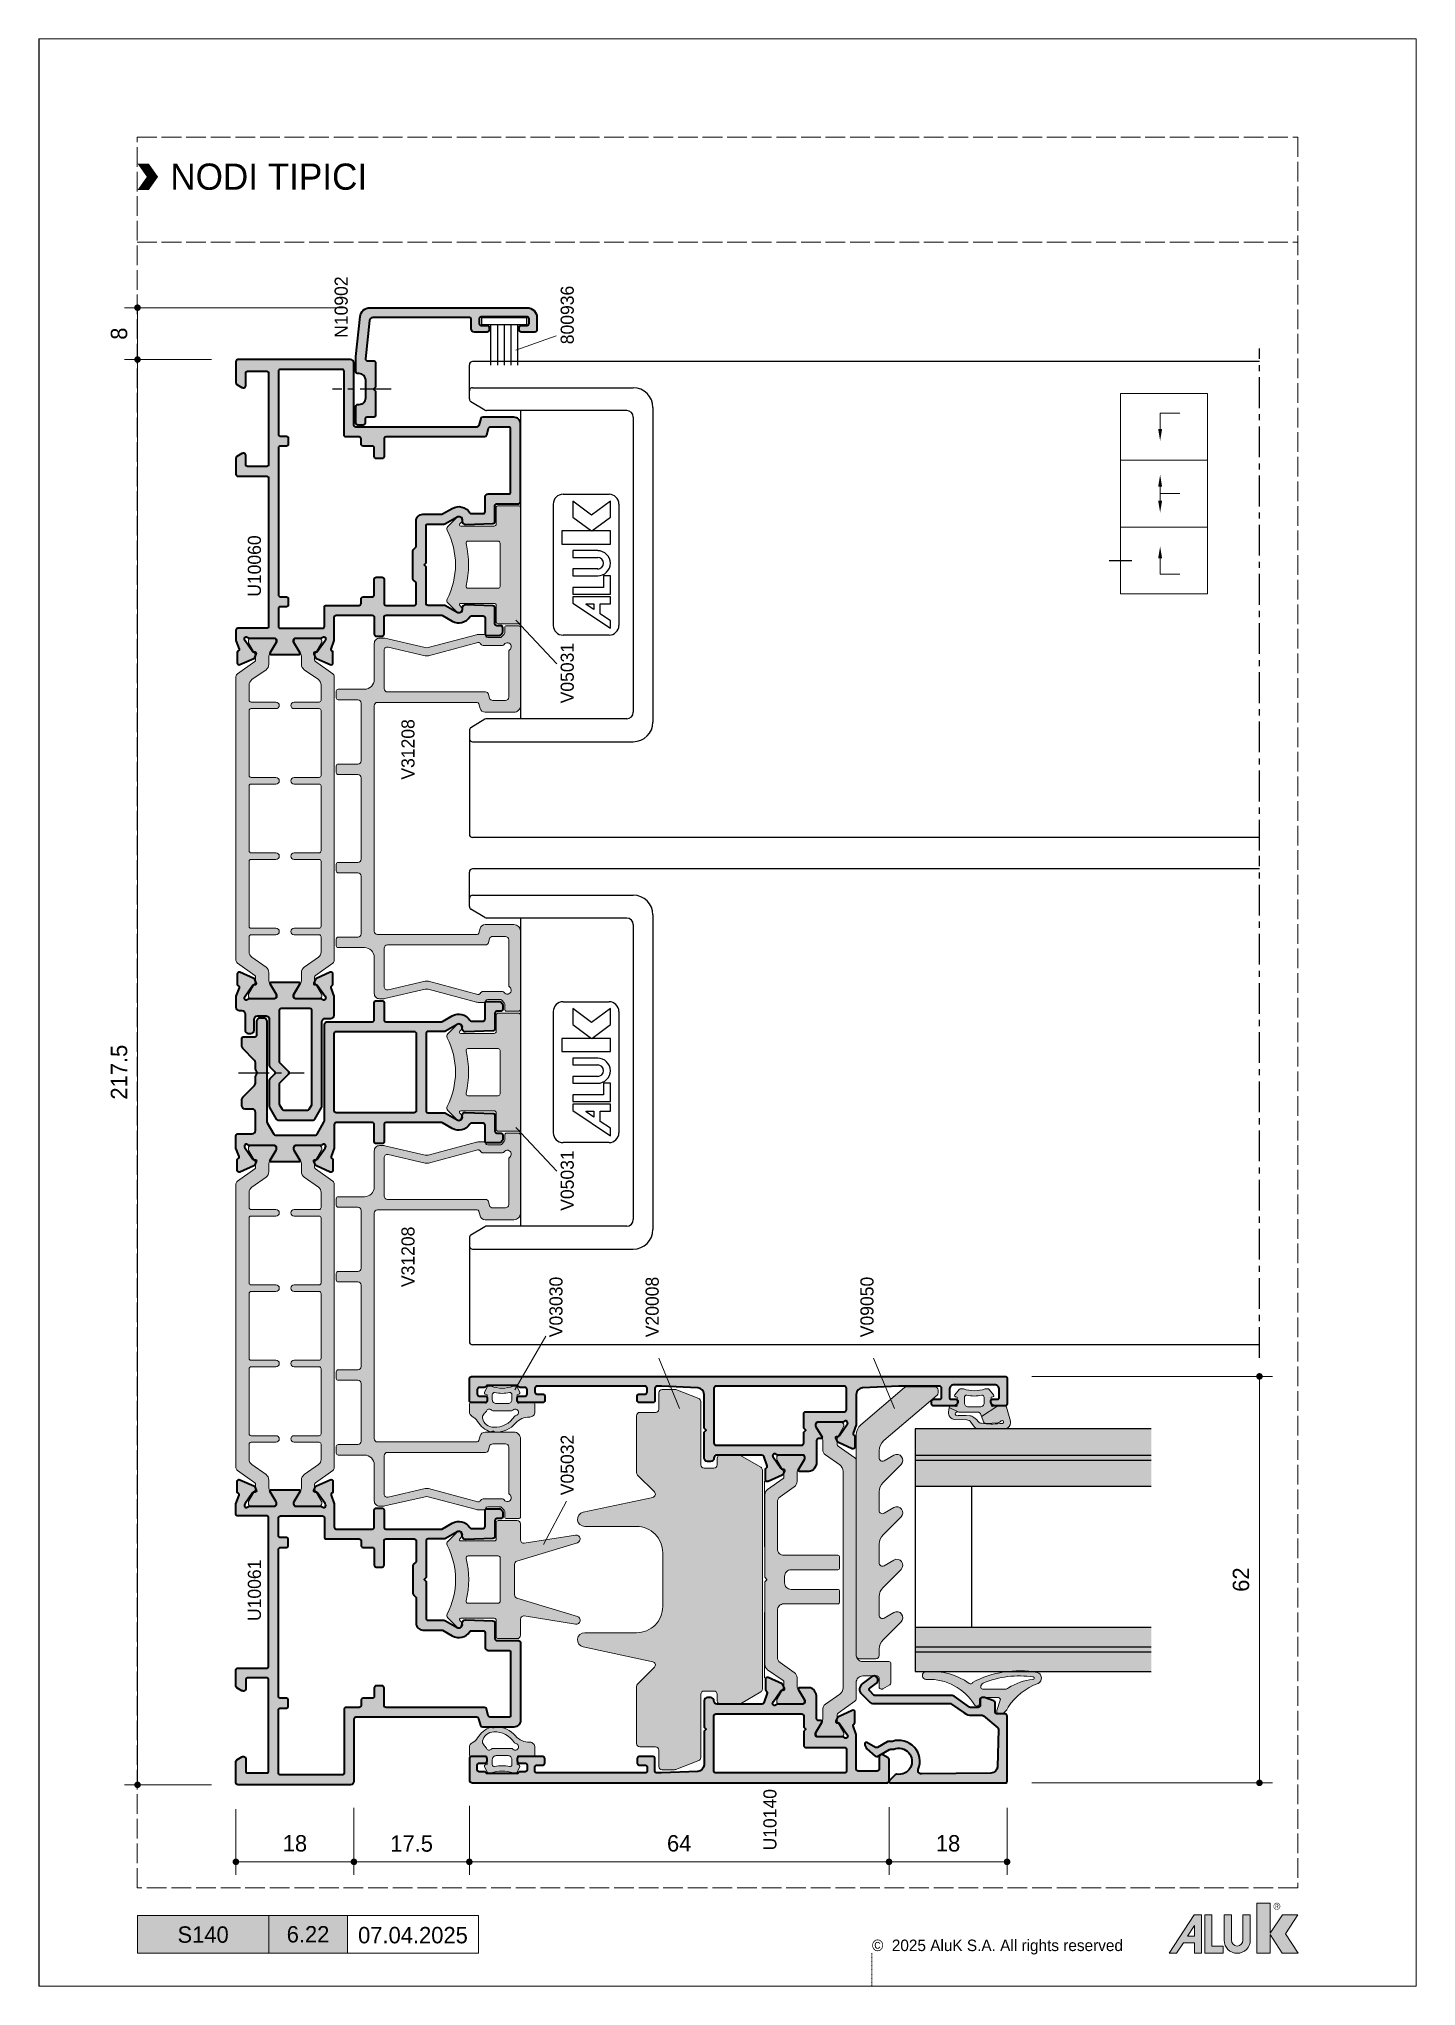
# Paper-space layout 'S6 22' of a CAD drawing. Header units: millimetres. Extents: x 180 to 390, y 30 to 327.
# The model-space entities are those that its viewports show. They can reach past a viewport. Long polylines and large blocks are cut down to what shows.
import ezdxf
from ezdxf.enums import TextEntityAlignment as Align

# ---------------------------------------------------------------- set-up
doc = ezdxf.new("R2010")
doc.units = ezdxf.units.MM
doc.header["$LTSCALE"] = 0.25
doc.header["$MEASUREMENT"] = 0
for name, pattern in [('ACAD_ISO02W100', [15, 12, -3]), ('CENTER', [2, 1.25, -0.25, 0.25, -0.25]), ('DOT2', [0.125, 0, -0.125])]:
    doc.linetypes.add(name, pattern=pattern)
doc.layers.get('0').update_dxf_attribs({"lineweight": 5})
doc.layers.get('Defpoints').update_dxf_attribs({"lineweight": 5})
for name, color, linetype in [('01_ALUK Logo', 7, 'Continuous'), ('ASSI', 1, 'CENTER'), ('FINE', 7, 'Continuous'), ('GOMMA', 3, 'Continuous'), ('QUOTE', 254, 'Continuous'), ('VETRO', 6, 'Continuous')]:
    doc.layers.add(name, color=color, linetype=linetype)
for name, color, linetype, lineweight in [('01_Aluminum', 4, 'Continuous', 40), ('01_Axis', 1, 'CENTER', 15), ('01_Dimension', 251, 'Continuous', 9), ('01_External Border', 150, 'Continuous', 20), ('01_Fill Glass', 254, 'Continuous', 0), ('01_Fill Plastic', 253, 'Continuous', 0), ('01_Fill Polyamide', 10, 'Continuous', 0), ('01_Glazing', 6, 'Continuous', 25), ('01_Plastic', 3, 'Continuous', 20), ('01_Polyamide', 201, 'Continuous', 20), ('01_Text', 40, 'Continuous', 25), ('01_Thin line', 8, 'Continuous', 9)]:
    doc.layers.add(name, color=color, linetype=linetype, lineweight=lineweight)
for name, color, linetype, lineweight, true_color in [('01_Fill 2°material', 7, 'Continuous', 0, 0xbfbfbf), ('01_Fill Aluminum', 7, 'Continuous', 0, 0xdcdcdc), ('01_Fill Border Red', 7, 'Continuous', 20, 0xe2001a), ('01_Text [White]', 7, 'Continuous', 25, 0xffffff)]:
    doc.layers.add(name, color=color, linetype=linetype, lineweight=lineweight, true_color=true_color)
doc.layers.add('01_Fill Border Grey', color=7, linetype='Continuous', true_color=0x555655)
doc.layers.add('02_Block Frame', color=7, linetype='Continuous', lineweight=5, true_color=0xe2001a, plot=False)
doc.layers.add('02_Layout Grid', color=252, linetype='DOT2', lineweight=5, plot=False, transparency=0.5)
doc.styles.add('ALUK Main&Secondary Titles', font='GOTHIC.TTF')
doc.styles.add('Aluk Text', font='GOTHIC.TTF')
doc.styles.get("Standard").update_dxf_attribs({"font": 'arial.ttf'})
doc.dimstyles.new('ALUK Manual 1-1', dxfattribs={"dimtxt": 2.5, "dimasz": 1, "dimexe": 2, "dimexo": 4, "dimgap": 1.5, "dimtad": 3, "dimdec": 1, "dimdsep": 46, "dimtxsty": 'Aluk Text', "dimblk": 'DOT', "dimcen": 0, "dimclrd": 256, "dimclre": 256, "dimclrt": 2, "dimaunit": 1, "dimadec": 0, "dimazin": 0, "dimtfac": 0.7, "dimtdec": 1, "dimtmove": 0, "dimatfit": 3, "dimldrblk": 'DOT', "dimfxl": 1, "dimtolj": 2, "dimlwd": -1, "dimlwe": -1, "dimarcsym": 0})

psp = doc.layouts.new('S6 22')

msp = doc.modelspace()

# ---------------------------------------------------------------- texts
at = {"layer": '01_Text', "style": 'Aluk Text'}
for s, p in [('N10902', (307.051, -534.586)), ('800936', (341.524, -535.567)), ('U10060', (293.819, -574.085)), ('V05031', (341.524, -590.341)), ('V31208', (317.239, -601.978)), ('V05031', (341.524, -667.74)), ('V31208', (317.239, -679.378)), ('V03030', (339.805, -687.027)), ('V20008', (354.477, -687.027)), ('V09050', (387.232, -687.027)), ('V05032', (341.524, -711.128)), ('U10061', (293.819, -730.318)), ('U10140', (372.433, -765.315))]:
    msp.add_text(s, height=2, rotation=90, dxfattribs=at).set_placement(p)
at = {"layer": '01_Text', "insert": (280, -510.029), "char_height": 4, "attachment_point": 4, "style": 'ALUK Main&Secondary Titles'}
msp.add_mtext_dynamic_manual_height_columns('NODI TIPICI', width=120.62971, gutter_width=15, heights=[0], dxfattribs=at)
at = {"layer": '01_Text', "style": 'ALUK Main&Secondary Titles'}
msp.add_attdef('07.04.2025', text='', height=2.5, dxfattribs=at).set_placement((317.001, -778.229), align=Align.MIDDLE)
at = {"layer": '01_Text [White]', "color": 7, "ltscale": 0.25, "true_color": 0xffffff, "style": 'Aluk Text'}
msp.add_attdef('6.22', text='', height=2.5, dxfattribs=at).set_placement((301.001, -778.097), align=Align.MIDDLE)

# ---------------------------------------------------------------- blocks, each defined once
blk = doc.blocks.new('serie_')
at = {"layer": '01_Text [White]', "color": 7, "true_color": 0xffffff, "insert": (10, -2.87), "char_height": 2.5, "attachment_point": 5, "style": 'ALUK Main&Secondary Titles'}
blk.add_mtext_dynamic_manual_height_columns('S140', width=20, gutter_width=12.5, heights=[0], dxfattribs=at)
blk = doc.blocks.new('U10061')
at = {"layer": '01_Fill Aluminum', "ltscale": 0.25}
h = blk.add_hatch(color=256, dxfattribs=at)
h.dxf.hatch_style = 1
h.paths.add_polyline_path([(-54.1, 0.51, 0.585524), (-54.4, 0.68), (-55.92, -0.24, -0.137872), (-56.08, -0.29), (-56.3, -0.29, -0.414214), (-56.6, 0.01), (-56.6, 3.87, 0.213411), (-56.7, 4.09, -0.85546), (-56.38, 4.59), (-56.2, 4.51), (-54.57, 3.38, -0.267949), (-54.44, 3.11), (-54.45, 3, 0.57735), (-54.16, 2.8), (-53.66, 3.04, 0.177976), (-53.51, 3.19), (-52.56, 5.3, 0.544467), (-52.84, 5.72), (-54.42, 5.71, 0.303984), (-54.63, 5.56, -0.402738), (-54.93, 5.43), (-56.23, 5.9, 0.086513), (-56.33, 5.91), (-59.8, 5.91, -0.414214), (-60.1, 6.21), (-60.1, 11.71, -0.414214), (-59.8, 12.01), (-57.2, 12.01, 0.414214), (-56.9, 12.31), (-56.9, 13.21, 0.414214), (-57.2, 13.51), (-59.8, 13.51, -0.414214), (-60.1, 13.81), (-60.1, 22.29, -0.131652), (-60.06, 22.44), (-59.21, 23.91, 0.400766), (-59.86, 26.6, -0.255626), (-60, 26.85), (-60, 28.61, -0.414214), (-59.7, 28.91), (-57.3, 28.91, 0.414214), (-57, 29.21), (-57, 31.09, 0.198912), (-57.09, 31.3), (-57.31, 31.53, 0.198912), (-57.52, 31.61), (-58.2, 31.61, 0.414214), (-58.5, 31.31), (-58.5, 30.71, -0.414214), (-58.8, 30.41), (-61.21, 30.41, 0.404026), (-61.51, 30.12), (-61.66, 25.93, 0.507842), (-61.05, 25.4, -0.65065), (-60.51, 24.66), (-61.53, 22.89, 0.131652), (-61.6, 22.64), (-61.6, 20.21, -0.414214), (-61.9, 19.91), (-67.5, 19.91), (-67.8, 19.61), (-68.1, 19.91), (-73.7, 19.91, -0.414214), (-74, 20.21), (-74, 22.64, 0.131652), (-74.07, 22.89), (-75.09, 24.66, -0.57735), (-74.66, 25.41), (-74.44, 25.41, 0.424475), (-73.94, 25.93), (-74.09, 30.12, 0.404026), (-74.39, 30.41), (-76.8, 30.41, -0.414214), (-77.1, 30.71), (-77.1, 34.01, 0.414214), (-77.4, 34.31), (-89.3, 34.31, 0.414214), (-90.3, 33.31), (-90.3, 28.55, 0.339454), (-90.08, 28.26), (-89.02, 27.97, -0.339454), (-88.8, 27.68), (-88.8, 9.21, -0.414214), (-89.1, 8.91), (-98.6, 8.91, 0.414214), (-99.1, 8.41), (-99.1, -8.79, 0.414214), (-98.8, -9.09), (-95.57, -9.09, 0.263447), (-95.31, -8.94), (-94.84, -8.16, 0.186238), (-94.81, -7.94, 0.472887), (-95.1, -7.59), (-97, -7.59, -0.414214), (-97.3, -7.29), (-97.3, -4.39, -0.414214), (-97, -4.09), (-83.1, -4.09, -0.414214), (-82.8, -4.39), (-82.8, -7.29, -0.414214), (-83.1, -7.59), (-84.5, -7.59, 0.472887), (-84.79, -7.94, 0.186238), (-84.76, -8.16), (-84.29, -8.94, 0.263447), (-84.03, -9.09), (-81.6, -9.09, 0.414214), (-81.3, -8.79), (-81.3, -4.39, -0.414214), (-81, -4.09), (-58.4, -4.09, -0.414214), (-58.1, -4.39), (-58.1, -8.79, 0.414214), (-57.8, -9.09), (-56.33, -9.09, 0.086513), (-56.23, -9.07), (-54.93, -8.6, -0.392793), (-54.63, -8.73), (-54.63, -8.74, 0.294413), (-54.42, -8.88), (-52.84, -8.89, 0.548619), (-52.56, -8.47), (-53.51, -6.36, 0.177976), (-53.66, -6.21), (-54.16, -5.97, 0.717549), (-54.45, -6.22, -0.329769), (-54.57, -6.55), (-56.2, -7.68), (-56.38, -7.76, -0.855531), (-56.7, -7.26, 0.213411), (-56.6, -7.04), (-56.6, -3.19, -0.414214), (-56.3, -2.89), (-56.08, -2.89, -0.137872), (-55.92, -2.93), (-54.4, -3.86, 0.585524), (-54.1, -3.69)])
h.paths.add_polyline_path([(-58.1, -2.29, -0.414214), (-58.4, -2.59), (-61.1, -2.59, -0.414214), (-61.4, -2.29), (-61.4, -1.39, 0.414214), (-61.7, -1.09), (-62.6, -1.09, 0.414214), (-62.9, -1.39), (-62.9, -2.29, -0.414214), (-63.2, -2.59), (-85.6, -2.59, -0.414214), (-85.9, -2.29), (-85.9, -1.39, 0.414214), (-86.2, -1.09), (-87.1, -1.09, 0.414214), (-87.4, -1.39), (-87.4, -2.29, -0.414214), (-87.7, -2.59), (-97.3, -2.59, -0.414214), (-97.6, -2.29), (-97.6, 7.11, -0.414214), (-97.3, 7.41), (-87.6, 7.41, 0.414214), (-87.3, 7.71), (-87.3, 9.71, -0.414214), (-87, 10.01), (-86.2, 10.01, 0.414214), (-85.9, 10.31), (-85.9, 11.71, -0.414214), (-85.6, 12.01), (-84.3, 12.01, 0.414214), (-84, 12.31), (-84, 13.21, 0.414214), (-84.3, 13.51), (-87, 13.51, -0.414214), (-87.3, 13.81), (-87.3, 28.83, 0.339454), (-87.52, 29.12), (-88.58, 29.41, -0.339454), (-88.8, 29.7), (-88.8, 32.51, -0.414214), (-88.5, 32.81), (-78.9, 32.81, -0.414214), (-78.6, 32.51), (-78.6, 29.41, 0.414214), (-78.1, 28.91), (-75.9, 28.91, -0.414214), (-75.6, 28.61), (-75.6, 26.85, -0.255626), (-75.74, 26.6, 0.400766), (-76.39, 23.91), (-75.54, 22.44, -0.131652), (-75.5, 22.29), (-75.5, 19.41, 0.414214), (-74.5, 18.41), (-70.67, 18.41, -0.198912), (-70.46, 18.33), (-70.14, 18, 0.198912), (-69.93, 17.91), (-65.67, 17.91, 0.198912), (-65.46, 18), (-65.14, 18.33, -0.198912), (-64.93, 18.41), (-61.9, 18.41, -0.414214), (-61.6, 18.11), (-61.6, 13.81, -0.414214), (-61.9, 13.51), (-65.6, 13.51, 0.414214), (-65.9, 13.21), (-65.9, 12.31, 0.414214), (-65.6, 12.01), (-63.2, 12.01, -0.414214), (-62.9, 11.71), (-62.9, 10.31, 0.414214), (-62.6, 10.01), (-61.9, 10.01, -0.414214), (-61.6, 9.71), (-61.6, 4.71, 0.414214), (-61.3, 4.41), (-58.4, 4.41, -0.414214), (-58.1, 4.11)], flags=16)
h = blk.add_hatch(color=256, dxfattribs=at)
h.dxf.hatch_style = 1
h.paths.add_polyline_path([(1.86, 22.44), (1.01, 23.91, -0.400766), (1.66, 26.6, 0.255626), (1.8, 26.85), (1.8, 28.61, 0.414214), (1.5, 28.91), (-0.9, 28.91, -0.414214), (-1.2, 29.21), (-1.2, 31.09, -0.198912), (-1.11, 31.3), (-0.89, 31.53, -0.198912), (-0.68, 31.61), (0, 31.61, -0.414214), (0.3, 31.31), (0.3, 30.71, 0.414214), (0.6, 30.41), (3.01, 30.41, -0.404026), (3.31, 30.12), (3.46, 25.93, -0.424475), (2.96, 25.41), (2.74, 25.41, 0.57735), (2.31, 24.66), (3.33, 22.89, -0.131652), (3.4, 22.64), (3.4, 20.21, 0.414214), (3.7, 19.91), (15.5, 19.91, 0.414214), (15.8, 20.21), (15.8, 22.64, -0.131652), (15.87, 22.89), (16.89, 24.66, 0.57735), (16.46, 25.41), (16.24, 25.41, -0.424475), (15.74, 25.93), (15.89, 30.12, -0.404026), (16.19, 30.41), (18.6, 30.41, 0.414214), (18.9, 30.71), (18.9, 31.31, -0.414214), (19.2, 31.61), (19.88, 31.61, -0.198912), (20.09, 31.53), (20.31, 31.3, -0.198912), (20.4, 31.09), (20.4, 29.21, -0.414214), (20.1, 28.91), (17.7, 28.91, 0.414214), (17.4, 28.61), (17.4, 26.85, 0.255626), (17.54, 26.6, -0.400766), (18.19, 23.91), (17.34, 22.44, 0.131653), (17.3, 22.29), (17.3, 13.81, 0.414213), (17.6, 13.51), (20.2, 13.51, -0.414214), (20.5, 13.21), (20.5, 12.31, -0.414214), (20.2, 12.01), (17.6, 12.01, 0.414214), (17.3, 11.71), (17.3, 4.91, -0.414214), (16.8, 4.41), (2.2, 4.41, 0.130791), (1.95, 4.35), (0.15, 3.32, 0.267949), (0, 3.06), (0, -3.06, 0.267949), (0.15, -3.32), (1.88, -4.32, 0.131652), (2.13, -4.39), (17.4, -4.39, -0.414214), (17.9, -4.89), (17.9, -5.39, -0.414214), (17.4, -5.89), (15.3, -5.89, 0.414214), (15, -6.19), (15, -7.89, -0.414214), (14.7, -8.19), (13.55, -8.19, -0.198912), (13.19, -8.04), (11.39, -6.23, 0.198912), (11.03, -6.09), (10.09, -6.09, -0.131652), (9.94, -6.05), (9.64, -5.87, 0.267949), (9.34, -5.87), (9.04, -6.05, -0.131652), (8.89, -6.09), (7.94, -6.09, 0.198912), (7.59, -6.23), (5.78, -8.04, -0.198912), (5.43, -8.19), (4.47, -8.19, -0.414214), (3.97, -7.69), (3.97, -6.59, 0.414214), (3.47, -6.09), (0.7, -6.09, 0.414214), (0.2, -6.59), (0.2, -8.79, -0.414214), (-0.1, -9.09), (-1.87, -9.09, -0.086513), (-1.97, -9.07), (-3.27, -8.6, 0.403068), (-3.57, -8.73, -0.303768), (-3.79, -8.88), (-5.36, -8.89, -0.544467), (-5.64, -8.47), (-4.69, -6.36, -0.177976), (-4.55, -6.21), (-4.04, -5.97, -0.57735), (-3.75, -6.17), (-3.76, -6.28, 0.267949), (-3.63, -6.55), (-2.01, -7.68), (-1.82, -7.76, 0.85546), (-1.5, -7.26, -0.213411), (-1.6, -7.04), (-1.6, -3.19, 0.414214), (-1.9, -2.89), (-2.12, -2.89, 0.137872), (-2.28, -2.93), (-3.8, -3.86, -0.585524), (-4.1, -3.69), (-4.1, 0.51, -0.585524), (-3.8, 0.68), (-2.28, -0.24, 0.137872), (-2.12, -0.29), (-1.9, -0.29, 0.414214), (-1.6, 0.01), (-1.6, 3.87, -0.213411), (-1.5, 4.09, 0.855531), (-1.82, 4.59), (-2.01, 4.51), (-3.63, 3.38, 0.339027), (-3.76, 3.04, -0.655653), (-4.04, 2.8), (-4.55, 3.04, -0.177976), (-4.69, 3.19), (-5.64, 5.29, -0.548619), (-5.36, 5.72), (-3.79, 5.71, -0.294413), (-3.57, 5.57), (-3.57, 5.55, 0.392793), (-3.27, 5.43), (-1.97, 5.9, -0.086513), (-1.87, 5.91), (1.6, 5.91, 0.414214), (1.9, 6.21), (1.9, 11.71, 0.414214), (1.6, 12.01), (-1, 12.01, -0.414214), (-1.3, 12.31), (-1.3, 13.21, -0.414214), (-1, 13.51), (1.6, 13.51, 0.414213), (1.9, 13.81), (1.9, 22.29, 0.131653)])
h.paths.add_polyline_path([(3.4, 18.11, -0.414214), (3.7, 18.41), (15.5, 18.41, -0.414214), (15.8, 18.11), (15.8, 6.21, -0.414214), (15.5, 5.91), (3.7, 5.91, -0.414214), (3.4, 6.21)], flags=16)
at = {"layer": '01_Fill Polyamide', "ltscale": 0.25}
h = blk.add_hatch(color=256, dxfattribs=at)
h.dxf.hatch_style = 1
h.paths.add_polyline_path([(-24.15, 3.91, -0.414214), (-23.85, 3.61), (-23.85, -0.19, 1), (-22.85, -0.19), (-22.85, 3.61, -0.414214), (-22.55, 3.91), (-12.65, 3.91, -0.414214), (-12.35, 3.61), (-12.35, -0.19, 1), (-11.35, -0.19), (-11.35, 3.61, -0.414214), (-11.05, 3.91), (-8.75, 3.91, -0.243523), (-7.93, 3.49), (-6.41, 1.33, 0.243523), (-5.59, 0.91), (-4.49, 0.91, -0.131571), (-3.89, 0.75), (-2.31, -0.16, 0.245162), (-2.12, -0.17, 0.507822), (-1.6, 0.21), (-1.6, 3.61, 0.577243), (-2.2, 3.96), (-2.4, 3.85, -0.214427), (-2.31, 3.98), (-3.89, 3.07, -0.131571), (-4.49, 2.91), (-5.07, 2.91), (-7.04, 5.7, 0.243523), (-7.45, 5.91), (-50.75, 5.91, 0.243523), (-51.16, 5.7), (-53.13, 2.91), (-53.71, 2.91, -0.131571), (-54.31, 3.07), (-55.89, 3.98, 0.131571), (-55.99, 4.01, 0.640071), (-56.6, 3.61), (-56.6, 0.21, 0.414214), (-56.2, -0.19, 0.469011), (-55.89, -0.16), (-54.31, 0.75, -0.131571), (-53.71, 0.91), (-52.61, 0.91, 0.243523), (-51.79, 1.33), (-50.27, 3.49, -0.243523), (-49.46, 3.91), (-47.15, 3.91, -0.414214), (-46.85, 3.61), (-46.85, -0.19, 1), (-45.85, -0.19), (-45.85, 3.61, -0.414214), (-45.55, 3.91), (-35.65, 3.91, -0.414214), (-35.35, 3.61), (-35.35, -0.19, 1), (-34.35, -0.19), (-34.35, 3.61, -0.414214), (-34.05, 3.91)])
h = blk.add_hatch(color=256, dxfattribs=at)
h.dxf.hatch_style = 1
h.paths.add_polyline_path([(-7.45, -9.07, 0.243523), (-7.04, -8.86), (-5.07, -6.07), (-4.49, -6.07, -0.131571), (-3.89, -6.23), (-2.31, -7.14, 0.245162), (-2.12, -7.15, 0.507822), (-1.6, -6.77), (-1.6, -3.37, 0.577243), (-2.2, -3.02), (-2.4, -3.13, -0.214427), (-2.31, -3), (-3.89, -3.91, -0.131571), (-4.49, -4.07), (-5.59, -4.07, 0.243523), (-6.41, -4.49), (-7.93, -6.65, -0.243523), (-8.75, -7.07), (-11.05, -7.07, -0.414214), (-11.35, -6.77), (-11.35, -2.97, 1), (-12.35, -2.97), (-12.35, -6.77, -0.414214), (-12.65, -7.07), (-22.55, -7.07, -0.414214), (-22.85, -6.77), (-22.85, -2.97, 1), (-23.85, -2.97), (-23.85, -6.77, -0.414214), (-24.15, -7.07), (-34.05, -7.07, -0.414214), (-34.35, -6.77), (-34.35, -2.97, 1), (-35.35, -2.97), (-35.35, -6.77, -0.414214), (-35.65, -7.07), (-45.55, -7.07, -0.414214), (-45.85, -6.77), (-45.85, -2.97, 1), (-46.85, -2.97), (-46.85, -6.77, -0.414214), (-47.15, -7.07), (-49.46, -7.07, -0.243523), (-50.27, -6.65), (-51.79, -4.49, 0.243523), (-52.61, -4.07), (-53.71, -4.07, -0.131571), (-54.31, -3.91), (-55.89, -3, 0.131571), (-55.99, -2.97, 0.640071), (-56.6, -3.37), (-56.6, -6.77, 0.414214), (-56.2, -7.17, 0.469011), (-55.89, -7.14), (-54.31, -6.23, -0.131571), (-53.71, -6.07), (-53.13, -6.07), (-51.16, -8.86, 0.243523), (-50.75, -9.07)])
at = {"layer": '01_Aluminum'}
blk.add_lwpolyline([(-57.09, 31.3, -0.198912), (-57, 31.09), (-57, 31.21), (-57.09, 31.3), (-57.31, 31.53, 0.198912), (-57.52, 31.61), (-58.2, 31.61, 0.414214), (-58.5, 31.31), (-58.5, 30.71, -0.414214), (-58.8, 30.41), (-61.21, 30.41, 0.404026), (-61.51, 30.12), (-61.66, 25.93, 0.424475), (-61.16, 25.41), (-60.94, 25.41, -0.57735), (-60.51, 24.66), (-61.53, 22.89, 0.131652), (-61.6, 22.64), (-61.6, 20.21, -0.414214), (-61.9, 19.91), (-67.5, 19.91), (-67.8, 19.61), (-68.1, 19.91), (-73.7, 19.91, -0.414214), (-74, 20.21), (-74, 22.64, 0.131652), (-74.07, 22.89), (-75.09, 24.66, -0.57735), (-74.66, 25.41), (-74.44, 25.41, 0.424475), (-73.94, 25.93), (-74.09, 30.12, 0.404026), (-74.39, 30.41), (-76.8, 30.41, -0.414214), (-77.1, 30.71), (-77.1, 34.01, 0.414214), (-77.4, 34.31), (-89.3, 34.31, 0.414214), (-90.3, 33.31), (-90.3, 28.55, 0.339454), (-90.08, 28.26), (-89.02, 27.97, -0.339454), (-88.8, 27.68), (-88.8, 9.21, -0.414214), (-89.1, 8.91), (-98.6, 8.91, 0.414214), (-99.1, 8.41), (-99.1, -8.79, 0.414214), (-98.8, -9.09), (-95.57, -9.09, 0.263447), (-95.31, -8.94), (-94.84, -8.16, 0.135933), (-94.8, -8), (-94.8, -7.89, 0.414214), (-95.1, -7.59), (-97, -7.59, -0.414214), (-97.3, -7.29), (-97.3, -4.39, -0.414214), (-97, -4.09), (-83.1, -4.09, -0.414214), (-82.8, -4.39), (-82.8, -7.29, -0.414214), (-83.1, -7.59), (-84.5, -7.59, 0.414214), (-84.8, -7.89), (-84.8, -8, 0.135933), (-84.76, -8.16), (-84.29, -8.94, 0.263447), (-84.03, -9.09), (-81.6, -9.09, 0.414214), (-81.3, -8.79), (-81.3, -4.39, -0.414214), (-81, -4.09), (-58.4, -4.09, -0.414214), (-58.1, -4.39), (-58.1, -8.79, 0.414214), (-57.8, -9.09), (-56.33, -9.09, 0.086513), (-56.23, -9.07), (-54.93, -8.6, -0.392793), (-54.63, -8.73), (-54.63, -8.74, 0.294413), (-54.42, -8.88), (-52.84, -8.89, 0.548619), (-52.56, -8.47), (-53.51, -6.36, 0.177976), (-53.66, -6.21), (-54.16, -5.97, 0.57735), (-54.45, -6.17), (-54.44, -6.28, -0.267949), (-54.57, -6.55), (-56.2, -7.68), (-56.38, -7.76, -0.85546), (-56.7, -7.26, 0.213411), (-56.6, -7.04), (-56.6, -3.19, -0.414214), (-56.3, -2.89), (-56.08, -2.89, -0.137872), (-55.92, -2.93), (-54.4, -3.86, 0.585524), (-54.1, -3.69), (-54.1, 0.51, 0.585524), (-54.4, 0.68), (-55.92, -0.24, -0.137872), (-56.08, -0.29), (-56.3, -0.29, -0.414214), (-56.6, 0.01), (-56.6, 3.87, 0.213411), (-56.7, 4.09, -0.85546), (-56.38, 4.59), (-56.2, 4.51), (-54.57, 3.38, -0.267949), (-54.44, 3.11), (-54.45, 3, 0.57735), (-54.16, 2.8), (-53.66, 3.04, 0.177976), (-53.51, 3.19), (-52.56, 5.29, 0.548619), (-52.84, 5.72), (-54.42, 5.71, 0.294413), (-54.63, 5.57), (-54.63, 5.55, -0.392793), (-54.93, 5.43), (-56.23, 5.9, 0.086513), (-56.33, 5.91), (-59.8, 5.91, -0.414214), (-60.1, 6.21), (-60.1, 11.71, -0.414214), (-59.8, 12.01), (-57.2, 12.01, 0.414214), (-56.9, 12.31), (-56.9, 13.21, 0.414214), (-57.2, 13.51), (-59.8, 13.51, -0.414214), (-60.1, 13.81), (-60.1, 22.29, -0.131652), (-60.06, 22.44), (-59.21, 23.91, 0.400766), (-59.86, 26.6, -0.255626), (-60, 26.85), (-60, 28.61, -0.414214), (-59.7, 28.91), (-57.3, 28.91, 0.414214), (-57, 29.21), (-57, 31.09)], format="xyb", dxfattribs=at)
for points in [[(-87.3, 28.83), (-87.3, 13.81, 0.414214), (-87, 13.51), (-84.3, 13.51, -0.414214), (-84, 13.21), (-84, 12.31, -0.414214), (-84.3, 12.01), (-85.6, 12.01, 0.414214), (-85.9, 11.71), (-85.9, 10.31, -0.414214), (-86.2, 10.01), (-87, 10.01, 0.414214), (-87.3, 9.71), (-87.3, 7.71, -0.414214), (-87.6, 7.41), (-97.3, 7.41, 0.414214), (-97.6, 7.11), (-97.6, -2.29, 0.414214), (-97.3, -2.59), (-87.7, -2.59, 0.414214), (-87.4, -2.29), (-87.4, -1.39, -0.414214), (-87.1, -1.09), (-86.2, -1.09, -0.414214), (-85.9, -1.39), (-85.9, -2.29, 0.414214), (-85.6, -2.59), (-63.2, -2.59, 0.414214), (-62.9, -2.29), (-62.9, -1.39, -0.414214), (-62.6, -1.09), (-61.7, -1.09, -0.414214), (-61.4, -1.39), (-61.4, -2.29, 0.414214), (-61.1, -2.59), (-58.4, -2.59, 0.414214), (-58.1, -2.29), (-58.1, 4.11, 0.414214), (-58.4, 4.41), (-61.3, 4.41, -0.414214), (-61.6, 4.71), (-61.6, 9.71, 0.414214), (-61.9, 10.01), (-62.6, 10.01, -0.414214), (-62.9, 10.31), (-62.9, 11.71, 0.414214), (-63.2, 12.01), (-65.6, 12.01, -0.414214), (-65.9, 12.31), (-65.9, 13.21, -0.414214), (-65.6, 13.51), (-61.9, 13.51, 0.414214), (-61.6, 13.81), (-61.6, 18.11, 0.414214), (-61.9, 18.41), (-64.93, 18.41, 0.198912), (-65.14, 18.33), (-65.46, 18, -0.198912), (-65.67, 17.91), (-69.93, 17.91, -0.198912), (-70.14, 18), (-70.46, 18.33, 0.198912), (-70.67, 18.41), (-74.5, 18.41, -0.414214), (-75.5, 19.41), (-75.5, 22.29, 0.131652), (-75.54, 22.44), (-76.39, 23.91, -0.400766), (-75.74, 26.6, 0.255626), (-75.6, 26.85), (-75.6, 28.61, 0.414214), (-75.9, 28.91), (-78.1, 28.91, -0.414214), (-78.6, 29.41), (-78.6, 32.51, 0.414214), (-78.9, 32.81), (-88.5, 32.81, 0.414214), (-88.8, 32.51), (-88.8, 29.7, 0.339454), (-88.58, 29.41), (-87.52, 29.12, -0.339454)], [(0.2, -8.79), (0.2, -6.59, -0.414214), (0.7, -6.09), (3.47, -6.09, -0.414214), (3.97, -6.59), (3.97, -7.69, 0.414214), (4.47, -8.19), (5.43, -8.19, 0.198912), (5.78, -8.04), (7.59, -6.23, -0.198912), (7.94, -6.09), (8.89, -6.09, 0.131652), (9.04, -6.05), (9.34, -5.87, -0.267949), (9.64, -5.87), (9.94, -6.05, 0.131652), (10.09, -6.09), (11.03, -6.09, -0.198912), (11.39, -6.23), (13.19, -8.04, 0.198912), (13.55, -8.19), (14.7, -8.19, 0.414214), (15, -7.89), (15, -6.19, -0.414214), (15.3, -5.89), (17.4, -5.89, 0.414214), (17.9, -5.39), (17.9, -4.89, 0.414214), (17.4, -4.39), (2.13, -4.39, -0.131652), (1.88, -4.32), (0.15, -3.32, -0.267949), (0, -3.06), (0, 3.06, -0.267949), (0.15, 3.32), (1.95, 4.35, -0.130791), (2.2, 4.41), (16.8, 4.41, 0.414214), (17.3, 4.91), (17.3, 11.71, -0.414214), (17.6, 12.01), (20.2, 12.01, 0.414214), (20.5, 12.31), (20.5, 13.21, 0.414214), (20.2, 13.51), (17.6, 13.51, -0.414214), (17.3, 13.81), (17.3, 22.29, -0.131652), (17.34, 22.44), (18.19, 23.91, 0.400766), (17.54, 26.6, -0.255626), (17.4, 26.85), (17.4, 28.61, -0.414214), (17.7, 28.91), (20.1, 28.91, 0.414214), (20.4, 29.21), (20.4, 31.09, 0.198912), (20.31, 31.3), (20.09, 31.53, 0.198912), (19.88, 31.61), (19.2, 31.61, 0.414214), (18.9, 31.31), (18.9, 30.71, -0.414214), (18.6, 30.41), (16.19, 30.41, 0.404026), (15.89, 30.12), (15.74, 25.93, 0.424475), (16.24, 25.41), (16.46, 25.41, -0.57735), (16.89, 24.66), (15.87, 22.89, 0.131652), (15.8, 22.64), (15.8, 20.21, -0.414214), (15.5, 19.91), (3.7, 19.91, -0.414214), (3.4, 20.21), (3.4, 22.64, 0.131652), (3.33, 22.89), (2.31, 24.66, -0.57735), (2.74, 25.41), (2.96, 25.41, 0.424475), (3.46, 25.93), (3.31, 30.12, 0.404026), (3.01, 30.41), (0.6, 30.41, -0.414214), (0.3, 30.71), (0.3, 31.31, 0.414214), (0, 31.61), (-0.68, 31.61, 0.198912), (-0.89, 31.53), (-1.11, 31.3, 0.198912), (-1.2, 31.09), (-1.2, 29.21, 0.414214), (-0.9, 28.91), (1.5, 28.91, -0.414214), (1.8, 28.61), (1.8, 26.85, -0.255626), (1.66, 26.6, 0.400766), (1.01, 23.91), (1.86, 22.44, -0.131652), (1.9, 22.29), (1.9, 13.81, -0.414214), (1.6, 13.51), (-1, 13.51, 0.414214), (-1.3, 13.21), (-1.3, 12.31, 0.414214), (-1, 12.01), (1.6, 12.01, -0.414214), (1.9, 11.71), (1.9, 6.21, -0.414214), (1.6, 5.91), (-1.87, 5.91, 0.086513), (-1.97, 5.9), (-3.27, 5.43, -0.392793), (-3.57, 5.55), (-3.57, 5.57, 0.294413), (-3.79, 5.71), (-5.36, 5.72, 0.548619), (-5.64, 5.29), (-4.69, 3.19, 0.177976), (-4.55, 3.04), (-4.04, 2.8, 0.57735), (-3.75, 3), (-3.76, 3.11, -0.267949), (-3.63, 3.38), (-2.01, 4.51), (-1.82, 4.59, -0.85546), (-1.5, 4.09, 0.213411), (-1.6, 3.87), (-1.6, 0.01, -0.414214), (-1.9, -0.29), (-2.12, -0.29, -0.137872), (-2.28, -0.24), (-3.8, 0.68, 0.585524), (-4.1, 0.51), (-4.1, -3.69, 0.585524), (-3.8, -3.86), (-2.28, -2.93, -0.137872), (-2.12, -2.89), (-1.9, -2.89, -0.414214), (-1.6, -3.19), (-1.6, -7.04, 0.213411), (-1.5, -7.26, -0.85546), (-1.82, -7.76), (-2.01, -7.68), (-3.63, -6.55, -0.267949), (-3.76, -6.28), (-3.75, -6.17, 0.57735), (-4.04, -5.97), (-4.55, -6.21, 0.177976), (-4.69, -6.36), (-5.64, -8.47, 0.548619), (-5.36, -8.89), (-3.79, -8.88, 0.294413), (-3.57, -8.74), (-3.57, -8.73, -0.392793), (-3.27, -8.6), (-1.97, -9.07, 0.086513), (-1.87, -9.09), (-0.1, -9.09, 0.414214)], [(3.4, 18.11), (3.4, 6.21, 0.414214), (3.7, 5.91), (15.5, 5.91, 0.414214), (15.8, 6.21), (15.8, 18.11, 0.414214), (15.5, 18.41), (3.7, 18.41, 0.414214)]]:
    blk.add_lwpolyline(points, format="xyb", close=True, dxfattribs=at)
at = {"layer": '01_Polyamide', "extrusion": (0, 0, -1)}
for points in [[(24.15, 3.91), (34.05, 3.91, -0.414214), (34.35, 3.61), (34.35, -0.19, 1), (35.35, -0.19), (35.35, 3.61, -0.414214), (35.65, 3.91), (45.55, 3.91, -0.414214), (45.85, 3.61), (45.85, -0.19, 1), (46.85, -0.19), (46.85, 3.61, -0.414214), (47.15, 3.91), (49.46, 3.91, -0.243523), (50.27, 3.49), (51.79, 1.33, 0.243523), (52.61, 0.91), (53.71, 0.91, -0.131571), (54.31, 0.75), (55.89, -0.16, 0.131571), (55.99, -0.19), (56.2, -0.19, 0.414214), (56.6, 0.21), (56.6, 3.61, 0.414214), (56.2, 4.01), (55.99, 4.01, 0.131571), (55.89, 3.98), (54.31, 3.07, -0.131571), (53.71, 2.91), (53.28, 2.91, -0.243523), (53.04, 3.04), (51.16, 5.7, 0.243523), (50.75, 5.91), (7.45, 5.91, 0.243523), (7.04, 5.7), (5.16, 3.04, -0.243523), (4.92, 2.91), (4.49, 2.91, -0.131571), (3.89, 3.07), (2.31, 3.98, 0.131571), (2.21, 4.01), (2, 4.01, 0.414214), (1.6, 3.61), (1.6, 0.21, 0.414214), (2, -0.19), (2.21, -0.19, 0.131571), (2.31, -0.16), (3.89, 0.75, -0.131571), (4.49, 0.91), (5.59, 0.91, 0.243523), (6.41, 1.33), (7.93, 3.49, -0.243523), (8.75, 3.91), (11.05, 3.91, -0.414214), (11.35, 3.61), (11.35, -0.19, 1), (12.35, -0.19), (12.35, 3.61, -0.414214), (12.65, 3.91), (22.55, 3.91, -0.414214), (22.85, 3.61), (22.85, -0.19, 1), (23.85, -0.19), (23.85, 3.61, -0.414214)], [(24.15, -7.07), (34.05, -7.07, 0.414214), (34.35, -6.77), (34.35, -2.97, -1), (35.35, -2.97), (35.35, -6.77, 0.414214), (35.65, -7.07), (45.55, -7.07, 0.414214), (45.85, -6.77), (45.85, -2.97, -1), (46.85, -2.97), (46.85, -6.77, 0.414214), (47.15, -7.07), (49.46, -7.07, 0.243523), (50.27, -6.65), (51.79, -4.49, -0.243523), (52.61, -4.07), (53.71, -4.07, 0.131571), (54.31, -3.91), (55.89, -3, -0.131571), (55.99, -2.97), (56.2, -2.97, -0.414214), (56.6, -3.37), (56.6, -6.77, -0.414214), (56.2, -7.17), (55.99, -7.17, -0.131571), (55.89, -7.14), (54.31, -6.23, 0.131571), (53.71, -6.07), (53.28, -6.07, 0.243523), (53.04, -6.2), (51.16, -8.86, -0.243523), (50.75, -9.07), (7.45, -9.07, -0.243523), (7.04, -8.86), (5.16, -6.2, 0.243523), (4.92, -6.07), (4.49, -6.07, 0.131571), (3.89, -6.23), (2.31, -7.14, -0.131571), (2.21, -7.17), (2, -7.17, -0.414214), (1.6, -6.77), (1.6, -3.37, -0.414214), (2, -2.97), (2.21, -2.97, -0.131571), (2.31, -3), (3.89, -3.91, 0.131571), (4.49, -4.07), (5.59, -4.07, -0.243523), (6.41, -4.49), (7.93, -6.65, 0.243523), (8.75, -7.07), (11.05, -7.07, 0.414214), (11.35, -6.77), (11.35, -2.97, -1), (12.35, -2.97), (12.35, -6.77, 0.414214), (12.65, -7.07), (22.55, -7.07, 0.414214), (22.85, -6.77), (22.85, -2.97, -1), (23.85, -2.97), (23.85, -6.77, 0.414214)]]:
    blk.add_lwpolyline(points, format="xyb", close=True, dxfattribs=at)
blk = doc.blocks.new('U10060')
at = {"layer": '01_Fill Aluminum', "ltscale": 0.25}
h = blk.add_hatch(color=256, dxfattribs=at)
h.dxf.hatch_style = 1
h.paths.add_polyline_path([(118.3, 8.41, 0.414214), (117.8, 8.91), (108.3, 8.91, -0.414214), (108, 9.21), (108, 27.68, -0.339454), (108.22, 27.97), (109.28, 28.26, 0.339454), (109.5, 28.55), (109.5, 33.31, 0.414214), (108.5, 34.31), (96.6, 34.31, 0.414214), (96.3, 34.01), (96.3, 30.71, -0.414214), (96, 30.41), (93.59, 30.41, 0.404026), (93.29, 30.12), (93.14, 25.93, 0.424475), (93.64, 25.41), (93.86, 25.41, -0.57735), (94.29, 24.66), (93.27, 22.89, 0.131652), (93.2, 22.64), (93.2, 20.21, -0.414214), (92.9, 19.91), (87.3, 19.91), (87, 19.61), (86.7, 19.91), (81.1, 19.91, -0.414214), (80.8, 20.21), (80.8, 22.64, 0.131652), (80.73, 22.89), (79.71, 24.66, -0.57735), (80.14, 25.41), (80.36, 25.41, 0.424475), (80.86, 25.93), (80.71, 30.12, 0.404026), (80.41, 30.41), (78, 30.41, -0.414214), (77.7, 30.71), (77.7, 31.31, 0.414214), (77.4, 31.61), (76.72, 31.61, 0.198912), (76.51, 31.53), (76.29, 31.3, 0.198912), (76.2, 31.09), (76.2, 29.21, 0.414214), (76.5, 28.91), (78.9, 28.91, -0.414214), (79.2, 28.61), (79.2, 26.85, -0.255626), (79.06, 26.6, 0.400766), (78.41, 23.91), (79.26, 22.44, -0.131652), (79.3, 22.29), (79.3, 13.81, -0.414214), (79, 13.51), (76.4, 13.51, 0.414214), (76.1, 13.21), (76.1, 12.31, 0.414214), (76.4, 12.01), (79, 12.01, -0.414214), (79.3, 11.71), (79.3, 6.21, -0.414214), (79, 5.91), (75.53, 5.91, 0.086513), (75.43, 5.9), (74.13, 5.43, -0.392793), (73.83, 5.55), (73.83, 5.57, 0.294413), (73.61, 5.71), (72.04, 5.72, 0.548619), (71.76, 5.29), (72.71, 3.19, 0.177976), (72.85, 3.04), (73.36, 2.8, 0.717549), (73.65, 3.04, -0.329769), (73.77, 3.38), (75.39, 4.51), (75.58, 4.59, -0.855531), (75.9, 4.09, 0.213411), (75.8, 3.87), (75.8, 0.01, -0.414214), (75.5, -0.29), (75.28, -0.29, -0.137872), (75.12, -0.24), (73.6, 0.68, 0.585524), (73.3, 0.51), (73.3, -3.69, 0.585524), (73.6, -3.86), (75.12, -2.93, -0.137872), (75.28, -2.89), (75.5, -2.89, -0.414214), (75.8, -3.19), (75.8, -7.04, 0.213411), (75.9, -7.26, -0.85546), (75.58, -7.76), (75.39, -7.68), (73.77, -6.55, -0.267949), (73.64, -6.28), (73.65, -6.17, 0.57735), (73.36, -5.97), (72.85, -6.21, 0.177976), (72.71, -6.36), (71.76, -8.47, 0.544467), (72.04, -8.89), (73.61, -8.88, 0.303984), (73.83, -8.73, -0.402738), (74.13, -8.6), (75.43, -9.07, 0.086513), (75.53, -9.09), (77, -9.09, 0.414214), (77.3, -8.79), (77.3, -4.39, -0.414214), (77.6, -4.09), (100.2, -4.09, -0.414214), (100.5, -4.39), (100.5, -8.79, 0.414214), (100.8, -9.09), (103.23, -9.09, 0.263447), (103.49, -8.94), (103.96, -8.16, 0.186238), (103.99, -7.94, 0.472887), (103.7, -7.59), (102.3, -7.59, -0.414214), (102, -7.29), (102, -4.39, -0.414214), (102.3, -4.09), (116.2, -4.09, -0.414214), (116.5, -4.39), (116.5, -7.29, -0.414214), (116.2, -7.59), (114.3, -7.59, 0.472887), (114.01, -7.94, 0.186238), (114.04, -8.16), (114.51, -8.94, 0.263447), (114.77, -9.09), (118, -9.09, 0.414214), (118.3, -8.79)])
h.paths.add_polyline_path([(77.3, 4.11, -0.414214), (77.6, 4.41), (80.5, 4.41, 0.414214), (80.8, 4.71), (80.8, 9.71, -0.414214), (81.1, 10.01), (81.8, 10.01, 0.414214), (82.1, 10.31), (82.1, 11.71, -0.414214), (82.4, 12.01), (84.8, 12.01, 0.414214), (85.1, 12.31), (85.1, 13.21, 0.414214), (84.8, 13.51), (81.1, 13.51, -0.414214), (80.8, 13.81), (80.8, 18.11, -0.414214), (81.1, 18.41), (84.13, 18.41, -0.198912), (84.34, 18.33), (84.66, 18, 0.198912), (84.87, 17.91), (89.13, 17.91, 0.198912), (89.34, 18), (89.66, 18.33, -0.198912), (89.87, 18.41), (93.7, 18.41, 0.414214), (94.7, 19.41), (94.7, 22.29, -0.131652), (94.74, 22.44), (95.59, 23.91, 0.400766), (94.94, 26.6, -0.255626), (94.8, 26.85), (94.8, 28.61, -0.414214), (95.1, 28.91), (97.3, 28.91, 0.414214), (97.8, 29.41), (97.8, 32.51, -0.414214), (98.1, 32.81), (107.7, 32.81, -0.414214), (108, 32.51), (108, 29.7, -0.339454), (107.78, 29.41), (106.72, 29.12, 0.339454), (106.5, 28.83), (106.5, 13.81, -0.414214), (106.2, 13.51), (103.5, 13.51, 0.414214), (103.2, 13.21), (103.2, 12.31, 0.414214), (103.5, 12.01), (104.8, 12.01, -0.414214), (105.1, 11.71), (105.1, 10.31, 0.414214), (105.4, 10.01), (106.2, 10.01, -0.414214), (106.5, 9.71), (106.5, 7.71, 0.414214), (106.8, 7.41), (116.5, 7.41, -0.414214), (116.8, 7.11), (116.8, -2.29, -0.414214), (116.5, -2.59), (106.9, -2.59, -0.414214), (106.6, -2.29), (106.6, -1.39, 0.414214), (106.3, -1.09), (105.4, -1.09, 0.414214), (105.1, -1.39), (105.1, -2.29, -0.414214), (104.8, -2.59), (82.4, -2.59, -0.414214), (82.1, -2.29), (82.1, -1.39, 0.414214), (81.8, -1.09), (80.9, -1.09, 0.414214), (80.6, -1.39), (80.6, -2.29, -0.414214), (80.3, -2.59), (77.6, -2.59, -0.414214), (77.3, -2.29)], flags=16)
h = blk.add_hatch(color=256, dxfattribs=at)
h.dxf.hatch_style = 1
h.paths.add_polyline_path([(23.3, 0.51, 0.585524), (23, 0.68), (21.48, -0.24, -0.137872), (21.32, -0.29), (21.1, -0.29, -0.414214), (20.8, 0.01), (20.8, 3.87, 0.213411), (20.7, 4.09, -0.85546), (21.02, 4.59), (21.2, 4.51), (22.83, 3.38, -0.267949), (22.96, 3.11), (22.95, 3, 0.57735), (23.24, 2.8), (23.74, 3.04, 0.177976), (23.89, 3.19), (24.84, 5.3, 0.544467), (24.56, 5.72), (22.98, 5.71, 0.303984), (22.77, 5.56, -0.402738), (22.47, 5.43), (21.17, 5.9, 0.086513), (21.07, 5.91), (18.3, 5.91, 0.414214), (17.8, 5.41), (17.8, 4.51, -0.414214), (17.3, 4.01), (4.38, 4.01, 0.131652), (4.23, 3.97), (2.45, 2.95, 0.267949), (2.3, 2.69), (2.3, -2.66, 0.267949), (2.45, -2.92), (4.23, -3.95, 0.131652), (4.38, -3.99), (8.37, -3.99, 0.198912), (8.59, -3.9), (9.29, -3.2, -0.414214), (9.71, -3.2), (10.41, -3.9, 0.198912), (10.62, -3.99), (17.7, -3.99, -0.414214), (18.2, -4.49), (18.2, -5.79, -0.414214), (17.7, -6.29), (16, -6.29, 0.414214), (15.5, -6.79), (15.5, -7.19, 0.414214), (16, -7.69), (18.5, -7.69, -0.414214), (19, -8.19), (19, -8.59, 0.414214), (19.5, -9.09), (21.07, -9.09, 0.086513), (21.17, -9.07), (22.47, -8.6, -0.392793), (22.77, -8.73), (22.77, -8.74, 0.294413), (22.98, -8.88), (24.56, -8.89, 0.548619), (24.84, -8.47), (23.89, -6.36, 0.177976), (23.74, -6.21), (23.24, -5.97, 0.717549), (22.95, -6.22, -0.329769), (22.83, -6.55), (21.2, -7.68), (21.02, -7.76, -0.855531), (20.7, -7.26, 0.213411), (20.8, -7.04), (20.8, -3.19, -0.414214), (21.1, -2.89), (21.32, -2.89, -0.137872), (21.48, -2.93), (23, -3.86, 0.585524), (23.3, -3.69)])
h.paths.add_polyline_path([(19.3, -2.19, -0.414214), (19, -2.49), (11.24, -2.49, -0.198912), (11.03, -2.4), (9.71, -1.08, 0.414214), (9.29, -1.08), (7.97, -2.4, -0.198912), (7.75, -2.49), (4.78, -2.49, -0.131652), (4.63, -2.45), (3.95, -2.05, -0.267949), (3.8, -1.79), (3.8, 1.82, -0.267949), (3.95, 2.08), (4.63, 2.47, -0.131652), (4.78, 2.51), (19, 2.51, -0.414214), (19.3, 2.21)], flags=16)
at = {"layer": '01_Fill Polyamide', "ltscale": 0.25}
h = blk.add_hatch(color=256, dxfattribs=at)
h.dxf.hatch_style = 1
h.paths.add_polyline_path([(53.25, 3.91, -0.414214), (53.55, 3.61), (53.55, -0.19, 1), (54.55, -0.19), (54.55, 3.61, -0.414214), (54.85, 3.91), (64.75, 3.91, -0.414214), (65.05, 3.61), (65.05, -0.19, 1), (66.05, -0.19), (66.05, 3.61, -0.414214), (66.35, 3.91), (68.65, 3.91, -0.243523), (69.47, 3.49), (70.99, 1.33, 0.243523), (71.81, 0.91), (72.91, 0.91, -0.131571), (73.51, 0.75), (75.09, -0.16, 0.245162), (75.28, -0.17, 0.507822), (75.8, 0.21), (75.8, 3.61, 0.507822), (75.28, 3.99, 0.245162), (75.09, 3.98), (73.51, 3.07, -0.131571), (72.91, 2.91), (72.48, 2.91, -0.243523), (72.24, 3.04), (70.36, 5.7, 0.243523), (69.95, 5.91), (26.65, 5.91, 0.243523), (26.24, 5.7), (24.36, 3.04, -0.243523), (24.12, 2.91), (23.69, 2.91, -0.131571), (23.09, 3.07), (21.51, 3.98, 0.245162), (21.32, 3.99, 0.507822), (20.8, 3.61), (20.8, 0.21, 0.507822), (21.32, -0.17, 0.245162), (21.51, -0.16), (23.09, 0.75, -0.131571), (23.69, 0.91), (24.79, 0.91, 0.243523), (25.61, 1.33), (27.13, 3.49, -0.243523), (27.94, 3.91), (30.25, 3.91, -0.414214), (30.55, 3.61), (30.55, -0.19, 1), (31.55, -0.19), (31.55, 3.61, -0.414214), (31.85, 3.91), (41.75, 3.91, -0.414214), (42.05, 3.61), (42.05, -0.19, 1), (43.05, -0.19), (43.05, 3.61, -0.414214), (43.35, 3.91)])
h = blk.add_hatch(color=256, dxfattribs=at)
h.dxf.hatch_style = 1
h.paths.add_polyline_path([(69.95, -9.07, 0.243523), (70.36, -8.86), (72.24, -6.2, -0.243523), (72.48, -6.07), (72.91, -6.07, -0.131571), (73.51, -6.23), (75.09, -7.14, 0.245162), (75.28, -7.15, 0.507822), (75.8, -6.77), (75.8, -3.37, 0.507822), (75.28, -2.99, 0.245162), (75.09, -3), (73.51, -3.91, -0.131571), (72.91, -4.07), (71.81, -4.07, 0.243523), (70.99, -4.49), (69.47, -6.65, -0.243523), (68.65, -7.07), (66.35, -7.07, -0.414214), (66.05, -6.77), (66.05, -2.97, 1), (65.05, -2.97), (65.05, -6.77, -0.414214), (64.75, -7.07), (54.85, -7.07, -0.414214), (54.55, -6.77), (54.55, -2.97, 1), (53.55, -2.97), (53.55, -6.77, -0.414214), (53.25, -7.07), (43.35, -7.07, -0.414214), (43.05, -6.77), (43.05, -2.97, 1), (42.05, -2.97), (42.05, -6.77, -0.414214), (41.75, -7.07), (31.85, -7.07, -0.414214), (31.55, -6.77), (31.55, -2.97, 1), (30.55, -2.97), (30.55, -6.77, -0.414214), (30.25, -7.07), (27.94, -7.07, -0.243523), (27.13, -6.65), (25.61, -4.49, 0.243523), (24.79, -4.07), (23.69, -4.07, -0.131571), (23.09, -3.91), (21.51, -3, 0.245162), (21.32, -2.99, 0.507822), (20.8, -3.37), (20.8, -6.77, 0.507822), (21.32, -7.15, 0.245162), (21.51, -7.14), (23.09, -6.23, -0.131571), (23.69, -6.07), (24.12, -6.07, -0.243523), (24.36, -6.2), (26.24, -8.86, 0.243523), (26.65, -9.07)])
at = {"layer": '01_Aluminum'}
blk.add_lwpolyline([(76.29, 31.3, 0.198912), (76.2, 31.09), (76.2, 31.21), (76.29, 31.3), (76.51, 31.53, -0.198912), (76.72, 31.61), (77.4, 31.61, -0.414214), (77.7, 31.31), (77.7, 30.71, 0.414214), (78, 30.41), (80.41, 30.41, -0.404026), (80.71, 30.12), (80.86, 25.93, -0.424475), (80.36, 25.41), (80.14, 25.41, 0.57735), (79.71, 24.66), (80.73, 22.89, -0.131652), (80.8, 22.64), (80.8, 20.21, 0.414214), (81.1, 19.91), (86.7, 19.91), (87, 19.61), (87.3, 19.91), (92.9, 19.91, 0.414214), (93.2, 20.21), (93.2, 22.64, -0.131652), (93.27, 22.89), (94.29, 24.66, 0.57735), (93.86, 25.41), (93.64, 25.41, -0.424475), (93.14, 25.93), (93.29, 30.12, -0.404026), (93.59, 30.41), (96, 30.41, 0.414214), (96.3, 30.71), (96.3, 34.01, -0.414214), (96.6, 34.31), (108.5, 34.31, -0.414214), (109.5, 33.31), (109.5, 28.55, -0.339454), (109.28, 28.26), (108.22, 27.97, 0.339454), (108, 27.68), (108, 9.21, 0.414214), (108.3, 8.91), (117.8, 8.91, -0.414214), (118.3, 8.41), (118.3, -8.79, -0.414214), (118, -9.09), (114.77, -9.09, -0.263447), (114.51, -8.94), (114.04, -8.16, -0.135933), (114, -8), (114, -7.89, -0.414214), (114.3, -7.59), (116.2, -7.59, 0.414214), (116.5, -7.29), (116.5, -4.39, 0.414214), (116.2, -4.09), (102.3, -4.09, 0.414214), (102, -4.39), (102, -7.29, 0.414214), (102.3, -7.59), (103.7, -7.59, -0.414214), (104, -7.89), (104, -8, -0.135933), (103.96, -8.16), (103.49, -8.94, -0.263447), (103.23, -9.09), (100.8, -9.09, -0.414214), (100.5, -8.79), (100.5, -4.39, 0.414214), (100.2, -4.09), (77.6, -4.09, 0.414214), (77.3, -4.39), (77.3, -8.79, -0.414214), (77, -9.09), (75.53, -9.09, -0.086513), (75.43, -9.07), (74.13, -8.6, 0.392793), (73.83, -8.73), (73.83, -8.74, -0.294413), (73.61, -8.88), (72.04, -8.89, -0.548619), (71.76, -8.47), (72.71, -6.36, -0.177976), (72.85, -6.21), (73.36, -5.97, -0.57735), (73.65, -6.17), (73.64, -6.28, 0.267949), (73.77, -6.55), (75.39, -7.68), (75.58, -7.76, 0.85546), (75.9, -7.26, -0.213411), (75.8, -7.04), (75.8, -3.19, 0.414214), (75.5, -2.89), (75.28, -2.89, 0.137872), (75.12, -2.93), (73.6, -3.86, -0.585524), (73.3, -3.69), (73.3, 0.51, -0.585524), (73.6, 0.68), (75.12, -0.24, 0.137872), (75.28, -0.29), (75.5, -0.29, 0.414214), (75.8, 0.01), (75.8, 3.87, -0.213411), (75.9, 4.09, 0.85546), (75.58, 4.59), (75.39, 4.51), (73.77, 3.38, 0.267949), (73.64, 3.11), (73.65, 3, -0.57735), (73.36, 2.8), (72.85, 3.04, -0.177976), (72.71, 3.19), (71.76, 5.29, -0.548619), (72.04, 5.72), (73.61, 5.71, -0.294413), (73.83, 5.57), (73.83, 5.55, 0.392793), (74.13, 5.43), (75.43, 5.9, -0.086513), (75.53, 5.91), (79, 5.91, 0.414214), (79.3, 6.21), (79.3, 11.71, 0.414214), (79, 12.01), (76.4, 12.01, -0.414214), (76.1, 12.31), (76.1, 13.21, -0.414214), (76.4, 13.51), (79, 13.51, 0.414214), (79.3, 13.81), (79.3, 22.29, 0.131652), (79.26, 22.44), (78.41, 23.91, -0.400766), (79.06, 26.6, 0.255626), (79.2, 26.85), (79.2, 28.61, 0.414214), (78.9, 28.91), (76.5, 28.91, -0.414214), (76.2, 29.21), (76.2, 31.09)], format="xyb", dxfattribs=at)
for points in [[(106.5, 28.83), (106.5, 13.81, -0.414214), (106.2, 13.51), (103.5, 13.51, 0.414214), (103.2, 13.21), (103.2, 12.31, 0.414214), (103.5, 12.01), (104.8, 12.01, -0.414214), (105.1, 11.71), (105.1, 10.31, 0.414214), (105.4, 10.01), (106.2, 10.01, -0.414214), (106.5, 9.71), (106.5, 7.71, 0.414214), (106.8, 7.41), (116.5, 7.41, -0.414214), (116.8, 7.11), (116.8, -2.29, -0.414214), (116.5, -2.59), (106.9, -2.59, -0.414214), (106.6, -2.29), (106.6, -1.39, 0.414214), (106.3, -1.09), (105.4, -1.09, 0.414214), (105.1, -1.39), (105.1, -2.29, -0.414214), (104.8, -2.59), (82.4, -2.59, -0.414214), (82.1, -2.29), (82.1, -1.39, 0.414214), (81.8, -1.09), (80.9, -1.09, 0.414214), (80.6, -1.39), (80.6, -2.29, -0.414214), (80.3, -2.59), (77.6, -2.59, -0.414214), (77.3, -2.29), (77.3, 4.11, -0.414214), (77.6, 4.41), (80.5, 4.41, 0.414214), (80.8, 4.71), (80.8, 9.71, -0.414214), (81.1, 10.01), (81.8, 10.01, 0.414214), (82.1, 10.31), (82.1, 11.71, -0.414214), (82.4, 12.01), (84.8, 12.01, 0.414214), (85.1, 12.31), (85.1, 13.21, 0.414214), (84.8, 13.51), (81.1, 13.51, -0.414214), (80.8, 13.81), (80.8, 18.11, -0.414214), (81.1, 18.41), (84.13, 18.41, -0.198912), (84.34, 18.33), (84.66, 18, 0.198912), (84.87, 17.91), (89.13, 17.91, 0.198912), (89.34, 18), (89.66, 18.33, -0.198912), (89.87, 18.41), (93.7, 18.41, 0.414214), (94.7, 19.41), (94.7, 22.29, -0.131652), (94.74, 22.44), (95.59, 23.91, 0.400766), (94.94, 26.6, -0.255626), (94.8, 26.85), (94.8, 28.61, -0.414214), (95.1, 28.91), (97.3, 28.91, 0.414214), (97.8, 29.41), (97.8, 32.51, -0.414214), (98.1, 32.81), (107.7, 32.81, -0.414214), (108, 32.51), (108, 29.7, -0.339454), (107.78, 29.41), (106.72, 29.12, 0.339454)], [(4.23, 3.97, -0.131652), (4.38, 4.01), (17.3, 4.01, 0.414214), (17.8, 4.51), (17.8, 5.41, -0.414214), (18.3, 5.91), (21.07, 5.91, -0.086513), (21.17, 5.9), (22.47, 5.43, 0.392793), (22.77, 5.55), (22.77, 5.57, -0.294413), (22.98, 5.71), (24.56, 5.72, -0.548619), (24.84, 5.29), (23.89, 3.19, -0.177976), (23.74, 3.04), (23.24, 2.8, -0.57735), (22.95, 3), (22.96, 3.11, 0.267949), (22.83, 3.38), (21.2, 4.51), (21.02, 4.59, 0.85546), (20.7, 4.09, -0.213411), (20.8, 3.87), (20.8, 0.01, 0.414214), (21.1, -0.29), (21.32, -0.29, 0.137872), (21.48, -0.24), (23, 0.68, -0.585524), (23.3, 0.51), (23.3, -3.69, -0.585524), (23, -3.86), (21.48, -2.93, 0.137872), (21.32, -2.89), (21.1, -2.89, 0.414214), (20.8, -3.19), (20.8, -7.04, -0.213411), (20.7, -7.26, 0.85546), (21.02, -7.76), (21.2, -7.68), (22.83, -6.55, 0.267949), (22.96, -6.28), (22.95, -6.17, -0.57735), (23.24, -5.97), (23.74, -6.21, -0.177976), (23.89, -6.36), (24.84, -8.47, -0.548619), (24.56, -8.89), (22.98, -8.88, -0.294413), (22.77, -8.74), (22.77, -8.73, 0.392793), (22.47, -8.6), (21.17, -9.07, -0.086513), (21.07, -9.09), (19.5, -9.09, -0.414214), (19, -8.59), (19, -8.19, 0.414214), (18.5, -7.69), (16, -7.69, -0.414214), (15.5, -7.19), (15.5, -6.79, -0.414214), (16, -6.29), (17.7, -6.29, 0.414214), (18.2, -5.79), (18.2, -4.49, 0.414214), (17.7, -3.99), (10.62, -3.99, -0.198912), (10.41, -3.9), (9.71, -3.2, 0.414214), (9.29, -3.2), (8.59, -3.9, -0.198912), (8.37, -3.99), (4.38, -3.99, -0.131652), (4.23, -3.95), (2.45, -2.92, -0.267949), (2.3, -2.66), (2.3, 2.69, -0.267949), (2.45, 2.95)], [(19.3, -2.19, -0.414214), (19, -2.49), (11.24, -2.49, -0.198912), (11.03, -2.4), (9.71, -1.08, 0.414214), (9.29, -1.08), (7.97, -2.4, -0.198912), (7.75, -2.49), (4.78, -2.49, -0.131652), (4.63, -2.45), (3.95, -2.05, -0.267949), (3.8, -1.79), (3.8, 1.82, -0.267949), (3.95, 2.08), (4.63, 2.47, -0.131652), (4.78, 2.51), (19, 2.51, -0.414214), (19.3, 2.21)]]:
    blk.add_lwpolyline(points, format="xyb", close=True, dxfattribs=at)
at = {"layer": '01_Polyamide', "extrusion": (0, 0, -1)}
for points in [[(-53.25, 3.91), (-43.35, 3.91, -0.414214), (-43.05, 3.61), (-43.05, -0.19, 1), (-42.05, -0.19), (-42.05, 3.61, -0.414214), (-41.75, 3.91), (-31.85, 3.91, -0.414214), (-31.55, 3.61), (-31.55, -0.19, 1), (-30.55, -0.19), (-30.55, 3.61, -0.414214), (-30.25, 3.91), (-27.94, 3.91, -0.243523), (-27.13, 3.49), (-25.61, 1.33, 0.243523), (-24.79, 0.91), (-23.69, 0.91, -0.131571), (-23.09, 0.75), (-21.51, -0.16, 0.131571), (-21.41, -0.19), (-21.2, -0.19, 0.414214), (-20.8, 0.21), (-20.8, 3.61, 0.414214), (-21.2, 4.01), (-21.41, 4.01, 0.131571), (-21.51, 3.98), (-23.09, 3.07, -0.131571), (-23.69, 2.91), (-24.12, 2.91, -0.243523), (-24.36, 3.04), (-26.24, 5.7, 0.243523), (-26.65, 5.91), (-69.95, 5.91, 0.243523), (-70.36, 5.7), (-72.24, 3.04, -0.243523), (-72.48, 2.91), (-72.91, 2.91, -0.131571), (-73.51, 3.07), (-75.09, 3.98, 0.131571), (-75.19, 4.01), (-75.4, 4.01, 0.414214), (-75.8, 3.61), (-75.8, 0.21, 0.414214), (-75.4, -0.19), (-75.19, -0.19, 0.131571), (-75.09, -0.16), (-73.51, 0.75, -0.131571), (-72.91, 0.91), (-71.81, 0.91, 0.243523), (-70.99, 1.33), (-69.47, 3.49, -0.243523), (-68.65, 3.91), (-66.35, 3.91, -0.414214), (-66.05, 3.61), (-66.05, -0.19, 1), (-65.05, -0.19), (-65.05, 3.61, -0.414214), (-64.75, 3.91), (-54.85, 3.91, -0.414214), (-54.55, 3.61), (-54.55, -0.19, 1), (-53.55, -0.19), (-53.55, 3.61, -0.414214)], [(-53.25, -7.07), (-43.35, -7.07, 0.414214), (-43.05, -6.77), (-43.05, -2.97, -1), (-42.05, -2.97), (-42.05, -6.77, 0.414214), (-41.75, -7.07), (-31.85, -7.07, 0.414214), (-31.55, -6.77), (-31.55, -2.97, -1), (-30.55, -2.97), (-30.55, -6.77, 0.414214), (-30.25, -7.07), (-27.94, -7.07, 0.243523), (-27.13, -6.65), (-25.61, -4.49, -0.243523), (-24.79, -4.07), (-23.69, -4.07, 0.131571), (-23.09, -3.91), (-21.51, -3, -0.131571), (-21.41, -2.97), (-21.2, -2.97, -0.414214), (-20.8, -3.37), (-20.8, -6.77, -0.414214), (-21.2, -7.17), (-21.41, -7.17, -0.131571), (-21.51, -7.14), (-23.09, -6.23, 0.131571), (-23.69, -6.07), (-24.12, -6.07, 0.243523), (-24.36, -6.2), (-26.24, -8.86, -0.243523), (-26.65, -9.07), (-69.95, -9.07, -0.243523), (-70.36, -8.86), (-72.24, -6.2, 0.243523), (-72.48, -6.07), (-72.91, -6.07, 0.131571), (-73.51, -6.23), (-75.09, -7.14, -0.131571), (-75.19, -7.17), (-75.4, -7.17, -0.414214), (-75.8, -6.77), (-75.8, -3.37, -0.414214), (-75.4, -2.97), (-75.19, -2.97, -0.131571), (-75.09, -3), (-73.51, -3.91, 0.131571), (-72.91, -4.07), (-71.81, -4.07, -0.243523), (-70.99, -4.49), (-69.47, -6.65, 0.243523), (-68.65, -7.07), (-66.35, -7.07, 0.414214), (-66.05, -6.77), (-66.05, -2.97, -1), (-65.05, -2.97), (-65.05, -6.77, 0.414214), (-64.75, -7.07), (-54.85, -7.07, 0.414214), (-54.55, -6.77), (-54.55, -2.97, -1), (-53.55, -2.97), (-53.55, -6.77, 0.414214)]]:
    blk.add_lwpolyline(points, format="xyb", close=True, dxfattribs=at)
blk = doc.blocks.new('V31208')
at = {"layer": '01_Fill Plastic', "ltscale": 0.25}
h = blk.add_hatch(color=256, dxfattribs=at)
h.dxf.hatch_style = 1
h.paths.add_polyline_path([(49.05, -0.75), (54.55, -0.75, 0.414214), (55.35, 0.05), (55.35, 0.64, 0.056761), (55.33, 0.86), (53.91, 7.01, -0.122431), (53.91, 7.49), (55.87, 14.83, 0.065217), (55.9, 15.09), (55.9, 15.97, 0.347572), (55.68, 16.26, -0.344242), (55.45, 16.56), (55.45, 18.43, -0.198912), (55.54, 18.64), (55.96, 19.06, -0.198912), (56.18, 19.15), (56.95, 19.15, 0.414214), (57.25, 19.45), (57.25, 21.25, 0.414214), (56.95, 21.55), (45.05, 21.55, 0.414214), (44.05, 20.55), (44.05, 16.16, 0.339788), (44.64, 15.39), (45.33, 15.21, -0.339788), (45.55, 14.92), (45.55, -0.25, -0.414214), (45.05, -0.75), (10.65, -0.75, -0.414214), (10.15, -0.25), (10.15, 14.92, -0.339788), (10.37, 15.21), (11.06, 15.39, 0.339788), (11.65, 16.16), (11.65, 20.55, 0.414214), (10.65, 21.55), (-1.25, 21.55, 0.414214), (-1.55, 21.25), (-1.55, 19.45, 0.414214), (-1.25, 19.15), (-0.47, 19.15, -0.198912), (-0.26, 19.06), (0.16, 18.64, -0.198912), (0.25, 18.43), (0.25, 16.56, -0.310329), (0.06, 16.28), (-0.01, 16.25, 0.310329), (-0.2, 15.97), (-0.2, 15.09, 0.065217), (-0.17, 14.83), (1.79, 7.49, -0.122431), (1.79, 7.01), (0.38, 0.86, 0.056761), (0.35, 0.64), (0.35, 0.05, 0.414214), (1.15, -0.75), (6.65, -0.75, -0.414214), (8.15, -2.25), (8.15, -6.25, 0.414214), (8.45, -6.55), (9.45, -6.55, 0.414214), (9.75, -6.25), (9.75, -3.25, -0.414214), (10.25, -2.75), (19.05, -2.75, -0.414214), (19.55, -3.25), (19.55, -6.25, 0.414214), (19.85, -6.55), (20.85, -6.55, 0.414214), (21.15, -6.25), (21.15, -3.25, -0.414214), (21.65, -2.75), (34.05, -2.75, -0.414214), (34.55, -3.25), (34.55, -6.25, 0.414214), (34.85, -6.55), (35.85, -6.55, 0.414214), (36.15, -6.25), (36.15, -3.25, -0.414214), (36.65, -2.75), (45.45, -2.75, -0.414214), (45.95, -3.25), (45.95, -6.25, 0.414214), (46.25, -6.55), (47.25, -6.55, 0.414214), (47.55, -6.25), (47.55, -2.25, -0.414214)])
h.paths.add_polyline_path([(47.15, 1.25), (47.15, 16.2, 0.339788), (46.78, 16.69), (46.22, 16.83, -0.339788), (45.85, 17.32), (45.85, 19.25, -0.414214), (46.35, 19.75), (53.3, 19.75, 0.250492), (53.55, 19.88, -1.218525), (54.38, 19.05, 0.250492), (54.25, 18.8), (54.25, 15.87, 0.288137), (54.53, 15.42, -0.360122), (54.69, 15.07), (52.68, 7.51, 0.122431), (52.67, 7.03), (53.98, 1.36, -0.482314), (53.49, 0.75), (47.65, 0.75, -0.414214)], flags=16)
h.paths.add_polyline_path([(8.05, 0.75), (2.21, 0.75, -0.482314), (1.72, 1.36), (3.03, 7.03, 0.122431), (3.02, 7.51), (1.01, 15.07, -0.360122), (1.17, 15.42, 0.288137), (1.45, 15.87), (1.45, 18.8, 0.250492), (1.32, 19.05, -1.218525), (2.15, 19.88, 0.250492), (2.4, 19.75), (9.35, 19.75, -0.414214), (9.85, 19.25), (9.85, 17.32, -0.339788), (9.48, 16.83), (8.92, 16.69, 0.339788), (8.55, 16.2), (8.55, 1.25, -0.414214)], flags=16)
at = {"layer": '01_Plastic'}
for points in [[(9.45, -6.55, 0.414214), (9.75, -6.25), (9.75, -3.25, -0.414214), (10.25, -2.75), (19.05, -2.75, -0.414214), (19.55, -3.25), (19.55, -6.25, 0.414214), (19.85, -6.55), (20.85, -6.55, 0.414214), (21.15, -6.25), (21.15, -3.25, -0.414214), (21.65, -2.75), (34.05, -2.75, -0.414214), (34.55, -3.25), (34.55, -6.25, 0.414214), (34.85, -6.55), (35.85, -6.55, 0.414214), (36.15, -6.25), (36.15, -3.25, -0.414214), (36.65, -2.75), (45.45, -2.75, -0.414214), (45.95, -3.25), (45.95, -6.25, 0.414214), (46.25, -6.55), (47.25, -6.55, 0.414214), (47.55, -6.25), (47.55, -2.25, -0.414214), (49.05, -0.75), (54.55, -0.75, 0.414214), (55.35, 0.05), (55.35, 0.64, 0.056761), (55.33, 0.86), (53.91, 7.01, -0.122431), (53.91, 7.49), (55.87, 14.83, 0.065217), (55.9, 15.09), (55.9, 15.97, 0.310329), (55.71, 16.25), (55.64, 16.28, -0.310329), (55.45, 16.56), (55.45, 18.43, -0.198912), (55.54, 18.64), (55.96, 19.06, -0.198912), (56.18, 19.15), (56.95, 19.15, 0.414214), (57.25, 19.45), (57.25, 21.25, 0.414214), (56.95, 21.55), (45.05, 21.55, 0.414214), (44.05, 20.55), (44.05, 16.16, 0.339788), (44.64, 15.39), (45.33, 15.21, -0.339788), (45.55, 14.92), (45.55, -0.25, -0.414214), (45.05, -0.75), (10.65, -0.75, -0.414214), (10.15, -0.25), (10.15, 14.92, -0.339788), (10.37, 15.21), (11.06, 15.39, 0.339788), (11.65, 16.16), (11.65, 20.55, 0.414214), (10.65, 21.55), (-1.25, 21.55, 0.414214), (-1.55, 21.25), (-1.55, 19.45, 0.414214), (-1.25, 19.15), (-0.47, 19.15, -0.198912), (-0.26, 19.06), (0.16, 18.64, -0.198912), (0.25, 18.43), (0.25, 16.56, -0.310329), (0.06, 16.28), (-0.01, 16.25, 0.310329), (-0.2, 15.97), (-0.2, 15.09, 0.065217), (-0.17, 14.83), (1.79, 7.49, -0.122431), (1.79, 7.01), (0.38, 0.86, 0.056761), (0.35, 0.64), (0.35, 0.05, 0.414214), (1.15, -0.75), (6.65, -0.75, -0.414214), (8.15, -2.25), (8.15, -6.25, 0.414214), (8.45, -6.55)], [(1.72, 1.36), (3.03, 7.03, 0.122431), (3.02, 7.51), (1.01, 15.07, -0.360122), (1.17, 15.42, 0.288137), (1.45, 15.87), (1.45, 18.8, 0.250492), (1.32, 19.05, -1.218525), (2.15, 19.88, 0.250492), (2.4, 19.75), (9.35, 19.75, -0.414214), (9.85, 19.25), (9.85, 17.32, -0.339788), (9.48, 16.83), (8.92, 16.69, 0.339788), (8.55, 16.2), (8.55, 1.25, -0.414214), (8.05, 0.75), (2.21, 0.75, -0.482314)], [(52.68, 7.51), (54.69, 15.07, 0.360122), (54.53, 15.42, -0.288137), (54.25, 15.87), (54.25, 18.8, -0.250492), (54.38, 19.05, 1.218525), (53.55, 19.88, -0.250492), (53.3, 19.75), (46.35, 19.75, 0.414214), (45.85, 19.25), (45.85, 17.32, 0.339788), (46.22, 16.83), (46.78, 16.69, -0.339788), (47.15, 16.2), (47.15, 1.25, 0.414214), (47.65, 0.75), (53.49, 0.75, 0.482314), (53.98, 1.36), (52.67, 7.03, -0.122431)]]:
    blk.add_lwpolyline(points, format="xyb", close=True, dxfattribs=at)
blk = doc.blocks.new('U10140')
at = {"layer": '01_Fill Aluminum', "ltscale": 0.25}
h = blk.add_hatch(color=256, dxfattribs=at)
h.dxf.hatch_style = 1
h.paths.add_polyline_path([(28.2, -8.5), (27.9, -8.2), (28.2, -7.9), (28.2, -2.75, -0.400839), (29.15, -1.75), (34.7, -1.5), (35.4, -1.5, -0.414214), (35.7, -1.8), (35.7, -3.7, 0.414214), (36, -4), (38.1, -4, 0.414214), (38.4, -3.7), (38.4, -3, 0.414214), (38.1, -2.7), (37.2, -2.7, -0.414214), (36.9, -2.4), (36.9, -1.8, -0.414214), (37.2, -1.5), (53.7, -1.5, -0.414214), (54, -1.8), (54, -2.4, -0.414214), (53.7, -2.7), (52.8, -2.7, 0.414214), (52.5, -3), (52.5, -3.7, 0.414214), (52.8, -4), (56.4, -4, 0.414214), (56.7, -3.7), (56.7, -3.3, 0.414214), (56.4, -3), (55.5, -3, -0.414214), (55.2, -2.7), (55.2, -2, -0.414214), (55.5, -1.7), (56.25, -1.7, 0.267949), (56.51, -1.55, -0.267949), (56.77, -1.4), (61.23, -1.4, -0.267949), (61.49, -1.55, 0.267949), (61.75, -1.7), (62.5, -1.7, -0.414214), (62.8, -2), (62.8, -2.7, -0.414214), (62.5, -3), (61.6, -3, 0.414214), (61.3, -3.3), (61.3, -3.7, 0.414214), (61.6, -4), (63.7, -4, 0.414214), (64, -3.7), (64, -0.5, 0.414214), (63.5, 0), (0.3, 0, 0.414214), (0, -0.3), (0, -3.55, 0.267949), (0.15, -3.81), (0.93, -4.26, 0.131652), (1.08, -4.3, 0.569051), (1.5, -4), (1.5, -2.1, -0.414214), (1.8, -1.8), (4.7, -1.8, -0.414214), (5, -2.1), (5, -7.27, 0.086513), (5.02, -7.37), (5.49, -8.67, -0.392793), (5.36, -8.97), (5.34, -8.97, 0.294413), (5.21, -9.19), (5.2, -10.76, 0.548619), (5.62, -11.04), (7.73, -10.09, 0.177976), (7.87, -9.95), (8.11, -9.44, 0.717549), (7.87, -9.15, -0.329769), (7.53, -9.03), (6.41, -7.4), (6.33, -7.22, -0.855531), (6.82, -6.9, 0.213411), (7.05, -7), (10.9, -7, -0.414214), (11.2, -7.3), (11.2, -7.61), (10.23, -9.2, 0.585524), (10.4, -9.5), (10.75, -9.5, -0.414214), (11.05, -9.8), (11.05, -13.21, 0.181148), (11.3, -13.87, 0.307022), (12.22, -14.5), (13.65, -14.5, 0.585524), (13.82, -14.2), (12.85, -12.61), (12.85, -12.3, -0.414214), (13.15, -12), (17, -12, 0.213411), (17.23, -11.9, -0.85546), (17.72, -12.22), (17.64, -12.4), (16.52, -14.03, -0.267949), (16.25, -14.16), (16.13, -14.15, 0.57735), (15.94, -14.44), (16.18, -14.95, 0.177976), (16.32, -15.09), (18.43, -16.04, 0.544467), (18.85, -15.76), (18.84, -14.19, 0.303984), (18.7, -13.97, -0.402738), (18.56, -13.67), (19.09, -12.2, -0.316363), (19.38, -12), (26.2, -12, -0.414214), (26.7, -12.5, 0.414214), (27.2, -13), (27.7, -13, 0.414214), (28.2, -12.5)])
h.paths.add_polyline_path([(26.4, -10.5), (13.3, -10.5, -0.414214), (13, -10.2), (13, -8.5), (12.7, -8.2), (13, -7.9), (13, -5.7, 0.414214), (12.7, -5.4), (6.8, -5.4, -0.414214), (6.5, -5.1), (6.5, -1.8, -0.414214), (6.8, -1.5), (26.4, -1.5, -0.414214), (26.7, -1.8), (26.7, -10.2, -0.414214)], flags=16)
h.paths.add_polyline_path([(64, -58.3, 0.414214), (63.7, -58), (61.6, -58, 0.414214), (61.3, -58.3), (61.3, -58.7, 0.414214), (61.6, -59), (62.5, -59, -0.414214), (62.8, -59.3), (62.8, -60, -0.414214), (62.5, -60.3), (61.75, -60.3, 0.267949), (61.49, -60.45, -0.267949), (61.23, -60.6), (56.77, -60.6, -0.267949), (56.51, -60.45, 0.267949), (56.25, -60.3), (55.5, -60.3, -0.414214), (55.2, -60), (55.2, -59.3, -0.414214), (55.5, -59), (56.4, -59, 0.414214), (56.7, -58.7), (56.7, -58.3, 0.414214), (56.4, -58), (52.8, -58, 0.414214), (52.5, -58.3), (52.5, -59, 0.414214), (52.8, -59.3), (53.7, -59.3, -0.414214), (54, -59.6), (54, -60.2, -0.414214), (53.7, -60.5), (37.2, -60.5, -0.414214), (36.9, -60.2), (36.9, -59.6, -0.414214), (37.2, -59.3), (38.1, -59.3, 0.414214), (38.4, -59), (38.4, -58.3, 0.414214), (38.1, -58), (36, -58, 0.414214), (35.7, -58.3), (35.7, -60.2, -0.414214), (35.4, -60.5), (34.7, -60.5), (29.15, -60.25, -0.400839), (28.2, -59.25), (28.2, -54.1), (27.9, -53.8), (28.2, -53.5), (28.2, -49.5, 0.414214), (27.7, -49), (27.2, -49, 0.414214), (26.7, -49.5, -0.414214), (26.2, -50), (19.38, -50, -0.316363), (19.09, -49.8), (18.56, -48.33, -0.392793), (18.69, -48.03), (18.7, -48.03, 0.294413), (18.84, -47.81), (18.85, -46.24, 0.548619), (18.43, -45.96), (16.32, -46.91, 0.177976), (16.18, -47.05), (15.94, -47.56, 0.717549), (16.18, -47.85, -0.329769), (16.52, -47.97), (17.64, -49.6), (17.72, -49.78, -0.855531), (17.23, -50.1, 0.213411), (17, -50), (13.15, -50, -0.414214), (12.85, -49.7), (12.85, -49.39), (13.82, -47.8, 0.585524), (13.65, -47.5), (12.22, -47.5, 0.307022), (11.3, -48.13, 0.181148), (11.05, -48.79), (11.05, -52.2, -0.414214), (10.75, -52.5), (10.4, -52.5, 0.585524), (10.23, -52.8), (11.2, -54.39), (11.2, -54.7, -0.414214), (10.9, -55), (7.05, -55, 0.213411), (6.82, -55.1, -0.85546), (6.33, -54.78), (6.41, -54.6), (7.53, -52.97, -0.267949), (7.8, -52.84), (7.92, -52.85, 0.57735), (8.11, -52.56), (7.87, -52.05, 0.177976), (7.73, -51.91), (5.62, -50.96, 0.544467), (5.2, -51.24), (5.21, -52.81, 0.303984), (5.35, -53.03, -0.402738), (5.49, -53.33), (5.02, -54.63, 0.086513), (5, -54.73), (5, -59.25, -0.400839), (4.05, -60.25), (-1.5, -60.5), (-7.7, -60.5, -0.414214), (-8, -60.2), (-8, -58.8, -0.414214), (-7.7, -58.5), (-6.8, -58.5, 0.414214), (-6.5, -58.2), (-6.5, -57.8, 0.414214), (-6.8, -57.5), (-9.8, -57.5, 0.414214), (-10.5, -58.2, 0.414214), (-10.2, -58.5), (-9.5, -58.5, -0.414214), (-9.2, -58.8), (-9.2, -60, -0.414214), (-9.9, -60.7), (-16.1, -60.7, -0.414214), (-16.8, -60), (-16.8, -58.8, -0.414214), (-16.5, -58.5), (-15.8, -58.5, 0.414214), (-15.5, -58.2, 0.414214), (-16.2, -57.5), (-17.7, -57.5, 0.414214), (-18, -57.8), (-18, -61.7, 0.414214), (-17.7, -62), (63.5, -62, 0.414214), (64, -61.5)])
h.paths.add_polyline_path([(26.4, -60.5), (6.8, -60.5, -0.414214), (6.5, -60.2), (6.5, -56.9, -0.414214), (6.8, -56.6), (12.7, -56.6, 0.414214), (13, -56.3), (13, -54.1), (12.7, -53.8), (13, -53.5), (13, -51.8, -0.414214), (13.3, -51.5), (26.4, -51.5, -0.414214), (26.7, -51.8), (26.7, -60.2, -0.414214)], flags=16)
at = {"layer": '01_Fill Polyamide', "ltscale": 0.25}
h = blk.add_hatch(color=256, dxfattribs=at)
h.dxf.hatch_style = 1
h.paths.add_polyline_path([(7.01, -14.5, -0.243523), (7.52, -13.52), (9.69, -11.99, 0.243523), (10.11, -11.17), (10.11, -9.71, -0.131571), (10.27, -9.11), (11.08, -7.71, 0.131571), (11.11, -7.61), (11.11, -7.4, 0.414214), (10.71, -7), (7.31, -7, 0.414214), (6.91, -7.4), (6.91, -7.61, 0.131571), (6.94, -7.71), (7.75, -9.11, -0.131571), (7.91, -9.71), (7.91, -10.4, -0.243523), (7.78, -10.64), (5.22, -12.45, 0.243523), (5.01, -12.86), (5.01, -15.3, -0.414214), (4.01, -16.3), (1.81, -16.3, -0.414214), (1.51, -16), (1.51, -14.6, 0.474297), (1.15, -14.31, 0.183081), (0.94, -14.34), (-0.14, -14.96, 0.267949), (-0.29, -15.22), (-0.29, -18.2, 0.414214), (0.01, -18.5), (4.01, -18.5, -0.414214), (5.01, -19.5), (5.01, -49.14, 0.243523), (5.22, -49.55), (7.78, -51.36, -0.243523), (7.91, -51.6), (7.91, -52.29, -0.131571), (7.75, -52.89), (6.94, -54.29, 0.131571), (6.91, -54.39), (6.91, -54.6, 0.414214), (7.31, -55), (10.71, -55, 0.414214), (11.11, -54.6), (11.11, -54.39, 0.131571), (11.08, -54.29), (10.27, -52.89, -0.131571), (10.11, -52.29), (10.11, -50.83, 0.243523), (9.69, -50.01), (7.52, -48.48, -0.243523), (7.01, -47.5)])
h = blk.add_hatch(color=256, dxfattribs=at)
h.dxf.hatch_style = 1
h.paths.add_polyline_path([(18.93, -18.07, 0.243523), (18.51, -17.25), (16.16, -15.59, -0.243523), (16.03, -15.35), (16.03, -14.89, -0.131571), (16.2, -14.29), (17.11, -12.71, 0.131571), (17.13, -12.61), (17.13, -12.4, 0.414214), (16.73, -12), (13.33, -12, 0.414214), (12.93, -12.4), (12.93, -12.61, 0.131571), (12.96, -12.71), (13.87, -14.29, -0.131571), (14.03, -14.89), (14.03, -16.02, 0.243523), (14.46, -16.84), (16.61, -18.36, -0.243523), (17.03, -19.17), (17.03, -26.3, -0.414214), (16.03, -27.3), (7.83, -27.3, 0.414214), (7.53, -27.6), (7.53, -29.2, 0.414214), (7.83, -29.5), (14.93, -29.5, -0.414214), (15.93, -30.5), (15.93, -31.5, -0.414214), (14.93, -32.5), (7.83, -32.5, 0.414214), (7.53, -32.8), (7.53, -34.4, 0.414214), (7.83, -34.7), (16.03, -34.7, -0.414214), (17.03, -35.7), (17.03, -42.83, -0.243523), (16.61, -43.64), (14.46, -45.16, 0.243523), (14.03, -45.98), (14.03, -47.11, -0.131571), (13.87, -47.71), (12.96, -49.29, 0.131571), (12.93, -49.39), (12.93, -49.6, 0.414214), (13.33, -50), (16.73, -50, 0.414214), (17.13, -49.6), (17.13, -49.39, 0.131571), (17.11, -49.29), (16.2, -47.71, -0.131571), (16.03, -47.11), (16.03, -46.65, -0.243523), (16.16, -46.41), (18.51, -44.75, 0.243523), (18.93, -43.93), (18.93, -31.38, 0.198912), (18.91, -31.31), (18.66, -31.07, -0.414214), (18.66, -30.93), (18.91, -30.69, 0.198912), (18.93, -30.62)])
at = {"layer": '01_Aluminum'}
for points in [[(38.4, -3, 0.414214), (38.1, -2.7), (37.2, -2.7, -0.414214), (36.9, -2.4), (36.9, -1.8, -0.414214), (37.2, -1.5), (53.7, -1.5, -0.414214), (54, -1.8), (54, -2.4, -0.414214), (53.7, -2.7), (52.8, -2.7, 0.414214), (52.5, -3), (52.5, -3.7, 0.414214), (52.8, -4), (56.4, -4, 0.414214), (56.7, -3.7), (56.7, -3.3, 0.414214), (56.4, -3), (55.5, -3, -0.414214), (55.2, -2.7), (55.2, -2, -0.414214), (55.5, -1.7), (56.25, -1.7, 0.267949), (56.51, -1.55, -0.267949), (56.77, -1.4), (61.23, -1.4, -0.267949), (61.49, -1.55, 0.267949), (61.75, -1.7), (62.5, -1.7, -0.414214), (62.8, -2), (62.8, -2.7, -0.414214), (62.5, -3), (61.6, -3, 0.414214), (61.3, -3.3), (61.3, -3.7, 0.414214), (61.6, -4), (63.7, -4, 0.414214), (64, -3.7), (64, -0.5, 0.414214), (63.5, 0), (0.3, 0, 0.414214), (0, -0.3), (0, -3.55, 0.267949), (0.15, -3.81), (0.93, -4.26, 0.131652), (1.08, -4.3), (1.2, -4.3, 0.414214), (1.5, -4), (1.5, -2.1, -0.414214), (1.8, -1.8), (4.7, -1.8, -0.414214), (5, -2.1), (5, -7.27, 0.086513), (5.02, -7.37), (5.49, -8.67, -0.392793), (5.36, -8.97), (5.34, -8.97, 0.294413), (5.21, -9.19), (5.2, -10.76, 0.548619), (5.62, -11.04), (7.73, -10.09, 0.177976), (7.87, -9.95), (8.11, -9.44, 0.57735), (7.92, -9.15), (7.8, -9.16, -0.267949), (7.53, -9.03), (6.41, -7.4), (6.33, -7.22, -0.85546), (6.82, -6.9, 0.213411), (7.05, -7), (10.9, -7, -0.414214), (11.2, -7.3), (11.2, -7.52, -0.137872), (11.16, -7.68), (10.23, -9.2, 0.585524), (10.4, -9.5), (10.75, -9.5, -0.414214), (11.05, -9.8), (11.05, -13.21, 0.137872), (11.2, -13.73), (11.37, -14.02, 0.261413), (12.22, -14.5), (13.65, -14.5, 0.585524), (13.82, -14.2), (12.89, -12.68, -0.137872), (12.85, -12.52), (12.85, -12.3, -0.414214), (13.15, -12), (17, -12, 0.213411), (17.23, -11.9, -0.85546), (17.72, -12.22), (17.64, -12.4), (16.52, -14.03, -0.267949), (16.25, -14.16), (16.13, -14.15, 0.57735), (15.94, -14.44), (16.18, -14.95, 0.177976), (16.32, -15.09), (18.43, -16.04, 0.548619), (18.85, -15.76), (18.84, -14.19, 0.294413), (18.7, -13.97), (18.69, -13.97, -0.392793), (18.56, -13.67), (19.09, -12.2, -0.316363), (19.38, -12), (26.2, -12, -0.414214), (26.7, -12.5, 0.414214), (27.2, -13), (27.7, -13, 0.414214), (28.2, -12.5), (28.2, -8.5), (27.9, -8.2), (28.2, -7.9), (28.2, -2.75, -0.400839), (29.15, -1.75), (34.7, -1.5), (35.4, -1.5, -0.414214), (35.7, -1.8), (35.7, -3.7, 0.414214), (36, -4), (38.1, -4, 0.414214), (38.4, -3.7)], [(13, -7.9), (13, -5.7, 0.414214), (12.7, -5.4), (6.8, -5.4, -0.414214), (6.5, -5.1), (6.5, -1.8, -0.414214), (6.8, -1.5), (26.4, -1.5, -0.414214), (26.7, -1.8), (26.7, -10.2, -0.414214), (26.4, -10.5), (13.3, -10.5, -0.414214), (13, -10.2), (13, -8.5), (12.7, -8.2)], [(36.9, -60.2, 0.414214), (37.2, -60.5), (53.7, -60.5, 0.414214), (54, -60.2), (54, -59.6, 0.414214), (53.7, -59.3), (52.8, -59.3, -0.414214), (52.5, -59), (52.5, -58.3, -0.414214), (52.8, -58), (56.4, -58, -0.414214), (56.7, -58.3), (56.7, -58.7, -0.414214), (56.4, -59), (55.5, -59, 0.414214), (55.2, -59.3), (55.2, -60, 0.414214), (55.5, -60.3), (56.25, -60.3, -0.267949), (56.51, -60.45, 0.267949), (56.77, -60.6), (61.23, -60.6, 0.267949), (61.49, -60.45, -0.267949), (61.75, -60.3), (62.5, -60.3, 0.414214), (62.8, -60), (62.8, -59.3, 0.414214), (62.5, -59), (61.6, -59, -0.414214), (61.3, -58.7), (61.3, -58.3, -0.414214), (61.6, -58), (63.7, -58, -0.414214), (64, -58.3), (64, -61.5, -0.414214), (63.5, -62), (-17.7, -62, -0.414214), (-18, -61.7), (-18, -57.8, -0.414214), (-17.7, -57.5), (-16.2, -57.5, -0.414214), (-15.5, -58.2, -0.414214), (-15.8, -58.5), (-16.5, -58.5, 0.414214), (-16.8, -58.8), (-16.8, -60, 0.414214), (-16.1, -60.7), (-9.9, -60.7, 0.414214), (-9.2, -60), (-9.2, -58.8, 0.414214), (-9.5, -58.5), (-10.2, -58.5, -0.414214), (-10.5, -58.2, -0.414214), (-9.8, -57.5), (-6.8, -57.5, -0.414214), (-6.5, -57.8), (-6.5, -58.2, -0.414214), (-6.8, -58.5), (-7.7, -58.5, 0.414214), (-8, -58.8), (-8, -60.2, 0.414214), (-7.7, -60.5), (-1.5, -60.5), (4.05, -60.25, 0.400839), (5, -59.25), (5, -54.73, -0.086513), (5.02, -54.63), (5.49, -53.33, 0.392793), (5.36, -53.03), (5.34, -53.03, -0.294413), (5.21, -52.81), (5.2, -51.24, -0.548619), (5.62, -50.96), (7.73, -51.91, -0.177976), (7.87, -52.05), (8.11, -52.56, -0.57735), (7.92, -52.85), (7.8, -52.84, 0.267949), (7.53, -52.97), (6.41, -54.6), (6.33, -54.78, 0.85546), (6.82, -55.1, -0.213411), (7.05, -55), (10.9, -55, 0.414214), (11.2, -54.7), (11.2, -54.48, 0.137872), (11.16, -54.32), (10.23, -52.8, -0.585524), (10.4, -52.5), (10.75, -52.5, 0.414214), (11.05, -52.2), (11.05, -48.79, -0.137872), (11.2, -48.27), (11.37, -47.98, -0.261413), (12.22, -47.5), (13.65, -47.5, -0.585524), (13.82, -47.8), (12.89, -49.32, 0.137872), (12.85, -49.48), (12.85, -49.7, 0.414214), (13.15, -50), (17, -50, -0.213411), (17.23, -50.1, 0.85546), (17.72, -49.78), (17.64, -49.6), (16.52, -47.97, 0.267949), (16.25, -47.84), (16.13, -47.85, -0.57735), (15.94, -47.56), (16.18, -47.05, -0.177976), (16.32, -46.91), (18.43, -45.96, -0.548619), (18.85, -46.24), (18.84, -47.81, -0.294413), (18.7, -48.03), (18.69, -48.03, 0.392793), (18.56, -48.33), (19.09, -49.8, 0.316363), (19.38, -50), (26.2, -50, 0.414214), (26.7, -49.5, -0.414214), (27.2, -49), (27.7, -49, -0.414214), (28.2, -49.5), (28.2, -53.5), (27.9, -53.8), (28.2, -54.1), (28.2, -59.25, 0.400839), (29.15, -60.25), (34.7, -60.5), (35.4, -60.5, 0.414214), (35.7, -60.2), (35.7, -58.3, -0.414214), (36, -58), (38.1, -58, -0.414214), (38.4, -58.3), (38.4, -59, -0.414214), (38.1, -59.3), (37.2, -59.3, 0.414214), (36.9, -59.6)], [(6.5, -60.2, 0.414214), (6.8, -60.5), (26.4, -60.5, 0.414214), (26.7, -60.2), (26.7, -51.8, 0.414214), (26.4, -51.5), (13.3, -51.5, 0.414214), (13, -51.8), (13, -53.5), (12.7, -53.8), (13, -54.1), (13, -56.3, -0.414214), (12.7, -56.6), (6.8, -56.6, 0.414214), (6.5, -56.9)]]:
    blk.add_lwpolyline(points, format="xyb", close=True, dxfattribs=at)
at = {"layer": '01_Polyamide'}
for points in [[(9.69, -11.99), (7.52, -13.52, 0.243523), (7.01, -14.5), (7.01, -47.5, 0.243523), (7.52, -48.48), (9.69, -50.01, -0.243523), (10.11, -50.83), (10.11, -52.29, 0.131571), (10.27, -52.89), (11.08, -54.29, -0.131571), (11.11, -54.39), (11.11, -54.6, -0.414214), (10.71, -55), (7.31, -55, -0.414214), (6.91, -54.6), (6.91, -54.39, -0.131571), (6.94, -54.29), (7.75, -52.89, 0.131571), (7.91, -52.29), (7.91, -51.6, 0.243523), (7.78, -51.36), (5.22, -49.55, -0.243523), (5.01, -49.14), (5.01, -19.5, 0.414214), (4.01, -18.5), (0.01, -18.5, -0.414214), (-0.29, -18.2), (-0.29, -15.22, -0.267949), (-0.14, -14.96), (0.94, -14.34, -0.131652), (1.09, -14.3), (1.21, -14.3, -0.414214), (1.51, -14.6), (1.51, -16, 0.414214), (1.81, -16.3), (4.01, -16.3, 0.414214), (5.01, -15.3), (5.01, -12.86, -0.243523), (5.22, -12.45), (7.78, -10.64, 0.243523), (7.91, -10.4), (7.91, -9.71, 0.131571), (7.75, -9.11), (6.94, -7.71, -0.131571), (6.91, -7.61), (6.91, -7.4, -0.414214), (7.31, -7), (10.71, -7, -0.414214), (11.11, -7.4), (11.11, -7.61, -0.131571), (11.08, -7.71), (10.27, -9.11, 0.131571), (10.11, -9.71), (10.11, -11.17, -0.243523)], [(15.93, -30.5, 0.414214), (14.93, -29.5), (7.83, -29.5, -0.414214), (7.53, -29.2), (7.53, -27.6, -0.414214), (7.83, -27.3), (16.03, -27.3, 0.414214), (17.03, -26.3), (17.03, -19.17, 0.243523), (16.61, -18.36), (14.46, -16.84, -0.243523), (14.03, -16.02), (14.03, -14.89, 0.131571), (13.87, -14.29), (12.96, -12.71, -0.131571), (12.93, -12.61), (12.93, -12.4, -0.414214), (13.33, -12), (16.73, -12, -0.414214), (17.13, -12.4), (17.13, -12.61, -0.131571), (17.11, -12.71), (16.2, -14.29, 0.131571), (16.03, -14.89), (16.03, -15.35, 0.243523), (16.16, -15.59), (18.51, -17.25, -0.243523), (18.93, -18.07), (18.93, -30.62, -0.198912), (18.91, -30.69), (18.66, -30.93, 0.414214), (18.66, -31.07), (18.91, -31.31, -0.198912), (18.93, -31.38), (18.93, -43.93, -0.243523), (18.51, -44.75), (16.16, -46.41, 0.243523), (16.03, -46.65), (16.03, -47.11, 0.131571), (16.2, -47.71), (17.11, -49.29, -0.131571), (17.13, -49.39), (17.13, -49.6, -0.414214), (16.73, -50), (13.33, -50, -0.414214), (12.93, -49.6), (12.93, -49.39, -0.131571), (12.96, -49.29), (13.87, -47.71, 0.131571), (14.03, -47.11), (14.03, -45.98, -0.243523), (14.46, -45.16), (16.61, -43.64, 0.243523), (17.03, -42.83), (17.03, -35.7, 0.414214), (16.03, -34.7), (7.83, -34.7, -0.414214), (7.53, -34.4), (7.53, -32.8, -0.414214), (7.83, -32.5), (14.93, -32.5, 0.414214), (15.93, -31.5)]]:
    blk.add_lwpolyline(points, format="xyb", close=True, dxfattribs=at)
blk = doc.blocks.new('V09050')
at = {"layer": '01_Fill Plastic'}
blk.add_hatch(color=256, dxfattribs=at).paths.add_polyline_path([(0.78, -5.64, 0.178558), (0.9, -5.32), (0.9, -1, 0.414214), (0.4, -0.5), (0.01, -0.5, 0.219427), (-0.37, -0.68), (-7.31, -8.8, -0.219427), (-8.83, -9.5), (-9.95, -9.5, -0.57735), (-10.39, -8.75), (-9.52, -7.25, 0.876976), (-10.94, -6.16), (-13.69, -8.91, -0.198912), (-15.1, -9.5), (-17.95, -9.5, -0.57735), (-18.39, -8.75), (-17.52, -7.25, 0.876976), (-18.94, -6.16), (-21.69, -8.91, -0.198912), (-23.1, -9.5), (-25.95, -9.5, -0.57735), (-26.39, -8.75), (-25.52, -7.25, 0.876976), (-26.94, -6.16), (-29.69, -8.91, -0.198912), (-31.1, -9.5), (-33.95, -9.5, -0.57735), (-34.39, -8.75), (-33.52, -7.25, 0.876976), (-34.94, -6.16), (-37.69, -8.91, -0.198912), (-39.1, -9.5), (-40.1, -9.5, 0.414214), (-40.6, -10), (-40.6, -12.5, 0.414214), (-40.1, -13), (-6.43, -13, 0.219427), (-4.91, -12.3)])
at = {"layer": '01_Plastic'}
blk.add_lwpolyline([(-40.6, -10, -0.414214), (-40.1, -9.5), (-39.1, -9.5, 0.198912), (-37.69, -8.91), (-34.94, -6.16, -0.876976), (-33.52, -7.25), (-34.39, -8.75, 0.57735), (-33.95, -9.5), (-31.1, -9.5, 0.198912), (-29.69, -8.91), (-26.94, -6.16, -0.876976), (-25.52, -7.25), (-26.39, -8.75, 0.57735), (-25.95, -9.5), (-23.1, -9.5, 0.198912), (-21.69, -8.91), (-18.94, -6.16, -0.876976), (-17.52, -7.25), (-18.39, -8.75, 0.57735), (-17.95, -9.5), (-15.1, -9.5, 0.198912), (-13.69, -8.91), (-10.94, -6.16, -0.876976), (-9.52, -7.25), (-10.39, -8.75, 0.57735), (-9.95, -9.5), (-8.83, -9.5, 0.219427), (-7.31, -8.8), (-0.37, -0.68, -0.219427), (0.01, -0.5), (0.4, -0.5, -0.414214), (0.9, -1), (0.9, -5.32, -0.178558), (0.78, -5.64), (-4.91, -12.3, -0.219427), (-6.43, -13), (-40.1, -13, -0.414214), (-40.6, -12.5)], format="xyb", close=True, dxfattribs=at)
blk = doc.blocks.new('N10822')
at = {"layer": '01_Fill Aluminum', "ltscale": 0.25}
h = blk.add_hatch(color=256, dxfattribs=at)
h.dxf.hatch_style = 1
h.paths.add_polyline_path([(18.3, 0.1, 0.414214), (18.1, 0.3), (0.5, 0.3, 0.668179), (0.36, -0.04), (1.23, -0.92, 0.239713), (1.49, -1, -1.314619), (1.05, -4.83, 0.096472), (0.94, -4.81), (0.5, -4.81, -0.131652), (0.35, -4.77), (-1.45, -3.73, 0.32492), (-1.8, -3.77), (-3.06, -4.9, 0.221443), (-3.39, -5.68, 0.543658), (-3.1, -5.84), (-1.75, -5.11, -0.260828), (-1.45, -5.11), (0.03, -5.97, 0.131652), (0.18, -6.01), (0.73, -6.01, -0.077954), (0.82, -6.02, 0.639471), (4.76, -1.75, -0.535663), (5.22, -1.06), (15.84, -1.19, -0.402203), (16.83, -2.16), (16.99, -7.85, -0.237824), (16.88, -8.1), (14.69, -9.93, -0.175595), (14.5, -10), (12.9, -10, 0.153915), (11.76, -10.36), (9.83, -11.71, -0.153915), (9.54, -11.8), (-2.02, -11.8, 0.198912), (-2.73, -12.09), (-3.9, -13.27, 0.457988), (-3.79, -14.78), (-2.36, -15.88, 1), (-1.63, -14.92), (-2.62, -14.16, -0.452966), (-2.65, -13.71), (-2.03, -13.09, -0.198912), (-1.81, -13), (9.92, -13, 0.153915), (10.21, -12.91), (12.57, -11.25, -0.153915), (12.75, -11.2), (13.9, -11.2, -0.414214), (14.2, -11.5), (14.2, -12.4, 0.414214), (14.5, -12.7), (14.77, -12.7, 0.078702), (14.86, -12.69), (16.29, -12.22, 0.32492), (16.5, -11.93), (16.5, -10.5, -0.414214), (16.8, -10.2), (18, -10.2, 0.414214), (18.3, -9.9)])
at = {"layer": '01_Aluminum'}
blk.add_lwpolyline([(0.82, -6.02, 0.077954), (0.73, -6.01), (0.18, -6.01, -0.131652), (0.03, -5.97), (-1.45, -5.11, 0.260828), (-1.75, -5.11), (-3.1, -5.84, -0.568509), (-3.39, -5.67), (-3.39, -5.65, -0.212557), (-3.06, -4.9), (-1.8, -3.77, -0.32492), (-1.45, -3.73), (0.35, -4.77, 0.131652), (0.5, -4.81), (0.94, -4.81, -0.096472), (1.05, -4.83, 1.314619), (1.49, -1, -0.239713), (1.23, -0.92), (0.36, -0.04, -0.668179), (0.5, 0.3), (18.1, 0.3, -0.414214), (18.3, 0.1), (18.3, -9.9, -0.414216), (18, -10.2), (16.8, -10.2, 0.414214), (16.5, -10.5), (16.5, -11.93, -0.32492), (16.29, -12.22), (14.86, -12.69, -0.078702), (14.77, -12.7), (14.5, -12.7, -0.414214), (14.2, -12.4), (14.2, -11.5, 0.414214), (13.9, -11.2), (12.75, -11.2, 0.153915), (12.57, -11.25), (10.21, -12.91, -0.153915), (9.92, -13), (-1.81, -13, 0.198912), (-2.03, -13.09), (-2.65, -13.71, 0.452966), (-2.62, -14.16), (-1.63, -14.92, -1), (-2.36, -15.88), (-3.79, -14.78, -0.457988), (-3.9, -13.27), (-2.73, -12.09, -0.198912), (-2.02, -11.8), (9.54, -11.8, 0.153915), (9.83, -11.71), (11.76, -10.36, -0.153915), (12.9, -10), (14.5, -10, 0.175595), (14.69, -9.93), (16.88, -8.1, 0.237824), (16.99, -7.85), (16.83, -2.16, 0.402203), (15.84, -1.19), (5.23, -1.06, 0.542071), (4.76, -1.75, -0.639471)], format="xyb", close=True, dxfattribs=at)
blk = doc.blocks.new('V03030')
at = {"layer": '01_Fill 2°material', "ltscale": 0.25}
h = blk.add_hatch(color=256, dxfattribs=at)
h.dxf.hatch_style = 1
h.paths.add_polyline_path([(2.6, 2.9), (2.69, 2.55, -0.493042), (2.5, 2.3), (1.4, 2.3), (1.33, 2.55, 0.418496), (1.08, 2.69), (0.21, 2.28, 0.221695), (0.1, 2.05), (0.1, 1.76, 0.08472), (0.11, 1.66, -0.170664), (0.11, -1.66, 0.08472), (0.1, -1.76), (0.1, -2.05, 0.221695), (0.21, -2.28), (1.08, -2.69, 0.418496), (1.33, -2.55), (1.4, -2.3), (2.5, -2.3, -0.493042), (2.69, -2.55), (2.6, -2.9), (2.6, -4.7, 0.414214), (2.9, -5), (4, -5, 0.414214), (4.8, -4.2, -0.228088), (5.76, -2.04, 0.228712), (7.1, 0.97, 0.102869), (7.04, 1.2, -0.380462), (7.02, 1.57, 0.327737), (7.09, 1.72, 0.177234), (5.48, 3.73, -0.143501), (4.71, 4.56, 0.283896), (4, 5), (2.9, 5, 0.414214), (2.6, 4.7)])
h.paths.add_polyline_path([(4.69, 2.97, -0.152953), (4.98, 3, -0.349474), (6.36, 1.27, -0.278774), (4.7, -1.87, 0.128257), (4.59, -2.1, -1.366185), (3.75, -1.64, 0.206032), (3.85, -1.42), (3.85, 1.42, 0.206032), (3.75, 1.64, -0.577092), (3.89, 2.4, 0.132253), (4.11, 2.55, -0.123363)], flags=16)
h.paths.add_polyline_path([(2.75, 0.9), (2.75, -0.9, -0.414214), (2.15, -1.5), (1.38, -1.5, -0.473474), (1.08, -1.14, 0.099331), (1.08, 1.14, -0.473474), (1.38, 1.5), (2.15, 1.5, -0.414214)], flags=16)
at = {"layer": '01_Plastic'}
for points in [[(2.6, -2.9), (2.69, -2.55, 0.493042), (2.5, -2.3), (1.4, -2.3), (1.33, -2.55, -0.418496), (1.08, -2.69), (0.21, -2.28, -0.221695), (0.1, -2.05), (0.1, -1.76, -0.08472), (0.11, -1.66, 0.170664), (0.11, 1.66, -0.08472), (0.1, 1.76), (0.1, 2.05, -0.221695), (0.21, 2.28), (1.08, 2.69, -0.418496), (1.33, 2.55), (1.4, 2.3), (2.5, 2.3, 0.493042), (2.69, 2.55), (2.6, 2.9), (2.6, 4.7, -0.414214), (2.9, 5), (4, 5, -0.283896), (4.71, 4.56, 0.141119), (5.46, 3.74, -0.175605), (7.08, 1.76, -0.414638), (7.02, 1.57, 0.380462), (7.04, 1.2, -0.102869), (7.1, 0.97, -0.229245), (5.75, -2.05, 0.227349), (4.8, -4.2, -0.414214), (4, -5), (2.9, -5, -0.414214), (2.6, -4.7)], [(6.36, 1.27, -0.278774), (4.7, -1.87, 0.128257), (4.59, -2.1, -1.366185), (3.75, -1.64, 0.206032), (3.85, -1.42), (3.85, 1.42, 0.206032), (3.75, 1.64, -0.577092), (3.89, 2.4, 0.132253), (4.11, 2.55, -0.123363), (4.69, 2.97, -0.152953), (4.98, 3, -0.349474)]]:
    blk.add_lwpolyline(points, format="xyb", close=True, dxfattribs=at)
blk.add_lwpolyline([(2.75, -0.9), (2.75, 0.9, 0.414214), (2.15, 1.5), (1.38, 1.5, 0.473474), (1.08, 1.14, -0.099331), (1.08, -1.14, 0.473474), (1.38, -1.5), (2.15, -1.5, 0.414214), (2.75, -0.9)], format="xyb", dxfattribs=at)
blk = doc.blocks.new('809120')
at = {"layer": '01_Fill Plastic', "ltscale": 0.25}
h = blk.add_hatch(color=256, dxfattribs=at)
h.dxf.hatch_style = 1
h.paths.add_polyline_path([(-9.32, -2.78, 1.248095), (-9.27, -3.97, 0.180641), (-2.91, -2.16, -0.571388), (-2.39, -2.31, 0.168668), (7.45, -3.84, 0.698506), (7.61, -2.17, -0.159099), (3.03, 1.47, 0.302817), (1.73, 2.5, 0.536771), (1.31, 1.97), (1.84, 0.39, -0.511773), (1.55, 0), (-1.05, 0, -0.414214), (-1.35, 0.3), (-1.35, 0.9, 0.752498), (-2.1, 1.11, -0.27203)])
h.paths.add_polyline_path([(-0.88, -1.3), (2.72, -1.3, -0.138334), (3.09, -1.49, 0.117417), (6.79, -2.77, -0.964685), (6.87, -3.15, -0.136865), (-0.77, -2.2, -0.234974), (-1.15, -1.61, -0.505344)], flags=16)
at = {"layer": '01_Plastic'}
for points in [[(-1.35, 0.9, 0.752498), (-2.1, 1.11, -0.27203), (-9.32, -2.78, 1.248095), (-9.27, -3.97, 0.180641), (-2.91, -2.16, -0.571388), (-2.39, -2.31, 0.168668), (7.45, -3.84, 0.698506), (7.61, -2.17, -0.159099), (3.03, 1.47, 0.302817), (1.73, 2.5, 0.536771), (1.31, 1.97), (1.84, 0.39, -0.511773), (1.55, 0), (-1.05, 0, -0.414214), (-1.35, 0.3)], [(6.87, -3.15, -0.136865), (-0.77, -2.2, -0.234974), (-1.15, -1.61, -0.505344), (-0.88, -1.3), (2.72, -1.3, -0.138334), (3.09, -1.49, 0.117417), (6.79, -2.77, -0.964685)]]:
    blk.add_lwpolyline(points, format="xyb", close=True, dxfattribs=at)
blk = doc.blocks.new('_Dot')
at = {"color": 0, "linetype": 'ByBlock', "lineweight": -2}
blk.add_line((-0.5, 0), (-1, 0), dxfattribs=at)
at = {"color": 0, "linetype": 'ByBlock', "const_width": 0.5}
blk.add_lwpolyline([(-0.25, 0, 1), (0.25, 0, 1)], format="xyb", close=True, dxfattribs=at)
blk = doc.blocks.new('*D257')
at = {"layer": '01_Dimension', "ltscale": 0.25, "transparency": 16777216}
for p, q in [((290, -759), (290, -769.05)), ((308, -758.8), (308, -769.05)), ((291, -767.05), (307, -767.05))]:
    blk.add_line(p, q, dxfattribs=at)
at = {"layer": 'Defpoints', "color": 0, "ltscale": 0.25, "transparency": 16777216}
for p in [(290, -755), (308, -754.8), (308, -767.05)]:
    blk.add_point(p, dxfattribs=at)
at = {"layer": '01_Dimension', "ltscale": 0.25, "transparency": 16777216, "rotation": 180}
blk.add_blockref('_Dot', (290, -767.05), dxfattribs=at)
at = {"layer": '01_Dimension', "ltscale": 0.25, "transparency": 16777216}
blk.add_blockref('_Dot', (308, -767.05), dxfattribs=at)
at = {"layer": '01_Dimension', "color": 2, "ltscale": 0.25, "transparency": 16777216, "insert": (299, -764.24), "char_height": 2.5, "attachment_point": 5, "style": 'Aluk Text'}
blk.add_mtext('\\A2;18', dxfattribs=at)
blk = doc.blocks.new('*D163')
at = {"layer": '01_Dimension', "ltscale": 0.25, "transparency": 16777216}
for p, q in [((308, -758.8), (308, -769.05)), ((325.6, -758.5), (325.6, -769.05)), ((309, -767.05), (324.6, -767.05))]:
    blk.add_line(p, q, dxfattribs=at)
at = {"layer": 'Defpoints', "color": 0, "ltscale": 0.25, "transparency": 16777216}
for p in [(308, -754.8), (325.6, -754.5), (325.6, -767.05)]:
    blk.add_point(p, dxfattribs=at)
at = {"layer": '01_Dimension', "ltscale": 0.25, "transparency": 16777216, "rotation": 180}
blk.add_blockref('_Dot', (308, -767.05), dxfattribs=at)
at = {"layer": '01_Dimension', "ltscale": 0.25, "transparency": 16777216}
blk.add_blockref('_Dot', (325.6, -767.05), dxfattribs=at)
at = {"layer": '01_Dimension', "color": 2, "ltscale": 0.25, "transparency": 16777216, "insert": (316.8, -764.27), "char_height": 2.5, "attachment_point": 5, "style": 'Aluk Text'}
blk.add_mtext('\\A2;17.5', dxfattribs=at)
blk = doc.blocks.new('*D164')
at = {"layer": '01_Dimension', "ltscale": 0.25, "transparency": 16777216}
for p, q in [((325.6, -758.5), (325.6, -769.05)), ((389.6, -758.7), (389.6, -769.05)), ((326.6, -767.05), (388.6, -767.05))]:
    blk.add_line(p, q, dxfattribs=at)
at = {"layer": 'Defpoints', "color": 0, "ltscale": 0.25, "transparency": 16777216}
for p in [(325.6, -754.5), (389.6, -754.7), (389.6, -767.05)]:
    blk.add_point(p, dxfattribs=at)
at = {"layer": '01_Dimension', "ltscale": 0.25, "transparency": 16777216, "rotation": 180}
blk.add_blockref('_Dot', (325.6, -767.05), dxfattribs=at)
at = {"layer": '01_Dimension', "ltscale": 0.25, "transparency": 16777216}
blk.add_blockref('_Dot', (389.6, -767.05), dxfattribs=at)
at = {"layer": '01_Dimension', "color": 2, "ltscale": 0.25, "transparency": 16777216, "insert": (357.6, -764.24), "char_height": 2.5, "attachment_point": 5, "style": 'Aluk Text'}
blk.add_mtext('\\A2;64', dxfattribs=at)
blk = doc.blocks.new('*D165')
at = {"layer": '01_Dimension', "ltscale": 0.25, "transparency": 16777216}
for p, q in [((389.6, -758.7), (389.6, -769.05)), ((407.6, -758.8), (407.6, -769.05)), ((390.6, -767.05), (406.6, -767.05))]:
    blk.add_line(p, q, dxfattribs=at)
at = {"layer": 'Defpoints', "color": 0, "ltscale": 0.25, "transparency": 16777216}
for p in [(389.6, -754.7), (407.6, -754.8), (407.6, -767.05)]:
    blk.add_point(p, dxfattribs=at)
at = {"layer": '01_Dimension', "ltscale": 0.25, "transparency": 16777216, "rotation": 180}
blk.add_blockref('_Dot', (389.6, -767.05), dxfattribs=at)
at = {"layer": '01_Dimension', "ltscale": 0.25, "transparency": 16777216}
blk.add_blockref('_Dot', (407.6, -767.05), dxfattribs=at)
at = {"layer": '01_Dimension', "color": 2, "ltscale": 0.25, "transparency": 16777216, "insert": (398.6, -764.24), "char_height": 2.5, "attachment_point": 5, "style": 'Aluk Text'}
blk.add_mtext('\\A2;18', dxfattribs=at)
blk = doc.blocks.new('*D258')
at = {"layer": '01_Dimension', "ltscale": 0.25, "transparency": 16777216}
for p, q in [((411.4, -693), (448.09, -693)), ((446.09, -754), (446.09, -694)), ((411.4, -755), (448.09, -755))]:
    blk.add_line(p, q, dxfattribs=at)
at = {"layer": 'Defpoints', "color": 0, "ltscale": 0.25, "transparency": 16777216}
for p in [(407.4, -693), (446.09, -693), (407.4, -755)]:
    blk.add_point(p, dxfattribs=at)
at = {"layer": '01_Dimension', "ltscale": 0.25, "transparency": 16777216}
for p, rotation in [((446.09, -693), 90), ((446.09, -755), 270)]:
    blk.add_blockref('_Dot', p, dxfattribs=dict(at, rotation=rotation))
at = {"layer": '01_Dimension', "color": 2, "ltscale": 0.25, "transparency": 16777216, "insert": (443.28, -724), "char_height": 2.5, "attachment_point": 5, "rotation": 90, "style": 'Aluk Text'}
blk.add_mtext('\\A2;62', dxfattribs=at)
blk = doc.blocks.new('800936')
at = {"layer": 'FINE'}
for p, q in [((1.45, 2.05), (7.65, 2.05)), ((1.45, 1.02), (7.65, 1.02)), ((1.45, -0.01), (7.65, -0.01)), ((1.45, -1.04), (7.65, -1.04)), ((1.45, -2.06), (7.65, -2.06))]:
    blk.add_line(p, q, dxfattribs=at)
blk.add_lwpolyline([(0.45, -3.46), (0.45, 3.44), (1.45, 3.44), (1.45, -3.46)], close=True, dxfattribs=at)
blk = doc.blocks.new('V05032')
at = {"layer": '01_Fill 2°material', "ltscale": 0.25}
h = blk.add_hatch(color=256, dxfattribs=at)
h.dxf.hatch_style = 1
h.paths.add_polyline_path([(9.01, -11, 0.414214), (8.71, -10.7), (6.21, -10.7, -0.414214), (5.91, -10.4), (5.91, -5.29, -0.668179), (6.25, -5.15), (6.56, -5.45, 1), (7.26, -4.75), (5.84, -3.32, 0.325676), (5.26, -3.23, -0.241527), (-5.24, -3.23, 0.325676), (-5.82, -3.32), (-7.24, -4.75, 1), (-6.54, -5.45), (-6.23, -5.15, -0.668179), (-5.89, -5.29), (-5.89, -10.4, -0.414214), (-6.19, -10.7), (-8.69, -10.7, 0.414214), (-8.99, -11), (-8.99, -13.9, 0.414214), (-8.49, -14.4), (-6.04, -14.4, -0.461006), (-5.54, -14.98), (-6.78, -22.81, 0.932515), (-5.62, -23.08), (-2.8, -13.85, -0.329724), (-2.32, -13.5), (2.34, -13.5, -0.329777), (2.82, -13.85), (5.64, -23.08, 0.932515), (6.8, -22.81), (5.56, -14.98, -0.461006), (6.06, -14.4), (8.51, -14.4, 0.414214), (9.01, -13.9)])
h.paths.add_polyline_path([(-3.59, -11), (-3.59, -6.4, -0.486843), (-3.22, -6.11, 0.121325), (3.24, -6.11, -0.486843), (3.61, -6.4), (3.61, -11, -0.414214), (3.31, -11.3), (-3.29, -11.3, -0.414214)], flags=16)
at = {"layer": '01_Plastic'}
for points in [[(7.26, -4.75, -1), (6.56, -5.45), (6.25, -5.15, 0.668179), (5.91, -5.29), (5.91, -10.4, 0.414214), (6.21, -10.7), (8.71, -10.7, -0.414214), (9.01, -11), (9.01, -13.9, -0.414214), (8.51, -14.4), (6.06, -14.4, 0.461006), (5.56, -14.98), (6.8, -22.81, -0.932515), (5.64, -23.08), (2.82, -13.85, 0.329777), (2.34, -13.5), (-2.32, -13.5, 0.329724), (-2.8, -13.85), (-5.62, -23.08, -0.932515), (-6.78, -22.81), (-5.54, -14.98, 0.461006), (-6.04, -14.4), (-8.49, -14.4, -0.414214), (-8.99, -13.9), (-8.99, -11, -0.414214), (-8.69, -10.7), (-6.19, -10.7, 0.414214), (-5.89, -10.4), (-5.89, -5.29, 0.668179), (-6.23, -5.15), (-6.54, -5.45, -1), (-7.24, -4.75), (-5.82, -3.32, -0.325676), (-5.24, -3.23, 0.241527), (5.26, -3.23, -0.325676), (5.84, -3.32)], [(-3.29, -11.3, -0.414214), (-3.59, -11), (-3.59, -6.4, -0.486843), (-3.22, -6.11, 0.121325), (3.24, -6.11, -0.486843), (3.61, -6.4), (3.61, -11, -0.414214), (3.31, -11.3)]]:
    blk.add_lwpolyline(points, format="xyb", close=True, dxfattribs=at)
blk = doc.blocks.new('V20008')
at = {"layer": '01_Fill Plastic'}
blk.add_hatch(color=256, dxfattribs=at).paths.add_polyline_path([(17.5, 7.52, -0.414214), (17, 8.02), (17, 9.53, -0.414214), (17.5, 10.03), (27.16, 10.03, 0.310329), (27.62, 10.35), (28.97, 13.84, 0.092052), (29, 14.02), (29, 15.93, 0.414214), (28.5, 16.43), (26, 16.43, -0.414214), (25.5, 16.93), (25.5, 19.33, 0.414214), (25, 19.83), (16.31, 19.83, 0.198912), (15.95, 19.68), (13.37, 17.1, -0.594937), (12.53, 17.35), (10.27, 27.96, 0.900404), (8.1, 27.73), (8.1, 19.83, -0.414214), (4.1, 15.83), (-4.1, 15.83, -0.414214), (-8.1, 19.83), (-8.1, 27.73, 0.900404), (-10.27, 27.96), (-12.53, 17.35, -0.594937), (-13.37, 17.1), (-15.95, 19.68, 0.198912), (-16.31, 19.83), (-25, 19.83, 0.414214), (-25.5, 19.33), (-25.5, 16.93, -0.414214), (-26, 16.43), (-28.5, 16.43, 0.414214), (-29, 15.93), (-29, 14.02, 0.092052), (-28.97, 13.84), (-27.62, 10.35, 0.310329), (-27.16, 10.03), (-17.5, 10.03, -0.414214), (-17, 9.53), (-17, 8.02, -0.414214), (-17.5, 7.52), (-18.5, 7.52, 0.414214), (-19, 7.02), (-19, 4.23, 0.131652), (-18.93, 3.98), (-17.14, 0.88, 0.267949), (-16.71, 0.63), (16.71, 0.63, 0.267949), (17.14, 0.88), (18.93, 3.98, 0.131652), (19, 4.23), (19, 7.02, 0.414214), (18.5, 7.52)])
at = {"layer": '01_Plastic'}
blk.add_lwpolyline([(17, 8.02), (17, 9.53, -0.414214), (17.5, 10.03), (27.16, 10.03, 0.310329), (27.62, 10.35), (28.97, 13.84, 0.092052), (29, 14.02), (29, 15.93, 0.414214), (28.5, 16.43), (26, 16.43, -0.414214), (25.5, 16.93), (25.5, 19.33, 0.414214), (25, 19.83), (16.31, 19.83, 0.198912), (15.95, 19.68), (13.37, 17.1, -0.594937), (12.53, 17.35), (10.27, 27.96, 0.900404), (8.1, 27.73), (8.1, 19.83, -0.414214), (4.1, 15.83), (-4.1, 15.83, -0.414214), (-8.1, 19.83), (-8.1, 27.73, 0.900404), (-10.27, 27.96), (-12.53, 17.35, -0.594937), (-13.37, 17.1), (-15.95, 19.68, 0.198912), (-16.31, 19.83), (-25, 19.83, 0.414214), (-25.5, 19.33), (-25.5, 16.93, -0.414214), (-26, 16.43), (-28.5, 16.43, 0.414214), (-29, 15.93), (-29, 14.02, 0.092052), (-28.97, 13.84), (-27.62, 10.35, 0.310329), (-27.16, 10.03), (-17.5, 10.03, -0.414214), (-17, 9.53), (-17, 8.02, -0.414214), (-17.5, 7.52), (-18.5, 7.52, 0.414214), (-19, 7.02), (-19, 4.23, 0.131652), (-18.93, 3.98), (-17.14, 0.88, 0.267949), (-16.71, 0.63), (16.71, 0.63, 0.267949), (17.14, 0.88), (18.93, 3.98, 0.131652), (19, 4.23), (19, 7.02, 0.414214), (18.5, 7.52), (17.5, 7.52, -0.414214)], format="xyb", close=True, dxfattribs=at)
at = {"layer": '01_Thin line'}
for p, q in [((-15, 0.33), (-5, 0.33)), ((15, 0.33), (5, 0.33))]:
    blk.add_line(p, q, dxfattribs=at)
blk = doc.blocks.new('V05031')
at = {"layer": '01_Fill 2°material', "ltscale": 0.25}
h = blk.add_hatch(color=256, dxfattribs=at)
h.dxf.hatch_style = 1
h.paths.add_polyline_path([(14.69, 8.7, 0.414214), (14.39, 9), (11.29, 9, 0.414214), (10.99, 8.7), (10.99, 6.2, -0.414214), (10.69, 5.9), (5.58, 5.9, -0.668179), (5.44, 6.24), (5.74, 6.55, 1), (5.04, 7.25), (3.61, 5.83, 0.325676), (3.52, 5.25, -0.241527), (3.52, -5.25, 0.325676), (3.61, -5.83), (5.04, -7.25, 1), (5.74, -6.55), (5.44, -6.24, -0.668179), (5.58, -5.9), (10.69, -5.9, -0.414214), (10.99, -6.2), (10.99, -8.7, 0.414214), (11.29, -9), (14.39, -9, 0.414214), (14.69, -8.7)])
h.paths.add_polyline_path([(11.59, 3.3), (11.59, -3.3, -0.414214), (11.29, -3.6), (6.69, -3.6, -0.486843), (6.4, -3.23, 0.121325), (6.4, 3.23, -0.486843), (6.69, 3.6), (11.29, 3.6, -0.414214)], flags=16)
at = {"layer": '01_Plastic'}
for points in [[(10.99, -8.7), (10.99, -6.2, 0.414214), (10.69, -5.9), (5.58, -5.9, 0.668179), (5.44, -6.24), (5.74, -6.55, -1), (5.04, -7.25), (3.61, -5.83, -0.325676), (3.52, -5.25, 0.241527), (3.52, 5.25, -0.325676), (3.61, 5.83), (5.04, 7.25, -1), (5.74, 6.55), (5.44, 6.24, 0.668179), (5.58, 5.9), (10.69, 5.9, 0.414214), (10.99, 6.2), (10.99, 8.7, -0.414214), (11.29, 9), (14.39, 9, -0.414214), (14.69, 8.7), (14.69, -8.7, -0.414214), (14.39, -9), (11.29, -9, -0.414214)], [(11.59, -3.3, -0.414214), (11.29, -3.6), (6.69, -3.6, -0.486843), (6.4, -3.23, 0.121325), (6.4, 3.23, -0.486843), (6.69, 3.6), (11.29, 3.6, -0.414214), (11.59, 3.3)]]:
    blk.add_lwpolyline(points, format="xyb", close=True, dxfattribs=at)
blk = doc.blocks.new('N10902')
at = {"layer": '01_Fill Aluminum', "ltscale": 0.25}
h = blk.add_hatch(color=256, dxfattribs=at)
h.dxf.hatch_style = 1
h.paths.add_polyline_path([(5.38, -1.77), (11.21, -2.39, -0.383864), (11.65, -2.88), (11.65, -17.6, -0.414214), (11.35, -17.9), (9.95, -17.9, 0.414214), (9.45, -18.4), (9.45, -20.3, 0.414214), (9.75, -20.6), (10.15, -20.6, 0.414214), (10.45, -20.3), (10.45, -19.4, -0.414214), (10.75, -19.1), (11.45, -19.1, -0.414214), (11.75, -19.4), (11.75, -26.4, -0.414214), (11.45, -26.7), (10.75, -26.7, -0.414214), (10.45, -26.4), (10.45, -25.5, 0.414214), (10.15, -25.2), (9.75, -25.2, 0.414214), (9.45, -25.5), (9.45, -27.6, 0.414214), (9.75, -27.9), (11.65, -27.9, 0.414214), (13.15, -26.4), (13.15, -2.43, 0.383864), (11.81, -0.94), (5.7, -0.3), (3.4, -0.3, 0.414214), (3.1, -0.6), (3.1, -0.8, -0.414214), (2.1, -1.8), (-0.6, -1.8, -0.414214), (-1.6, -0.8), (-1.6, -0.6, 0.414214), (-1.9, -0.3), (-4.45, -0.3, 0.414214), (-4.75, -0.6), (-4.75, -1.4, 0.414214), (-4.45, -1.7), (-3.85, -1.7, -0.414214), (-3.55, -2), (-3.55, -3, 0.414214), (-3.25, -3.3), (0.45, -3.3), (0.75, -3), (1.05, -3.3), (4.75, -3.3, 0.414214), (5.05, -3), (5.05, -2.07, -0.445229)])
at = {"layer": '01_Aluminum'}
blk.add_lwpolyline([(-3.55, -2, 0.414214), (-3.85, -1.7), (-4.45, -1.7, -0.414214), (-4.75, -1.4), (-4.75, -0.6, -0.414214), (-4.45, -0.3), (-1.9, -0.3, -0.414214), (-1.6, -0.6), (-1.6, -0.8, 0.414214), (-0.6, -1.8), (2.1, -1.8, 0.414214), (3.1, -0.8), (3.1, -0.6, -0.414214), (3.4, -0.3), (5.7, -0.3), (11.81, -0.94, -0.383864), (13.15, -2.43), (13.15, -26.4, -0.414214), (11.65, -27.9), (9.75, -27.9, -0.414214), (9.45, -27.6), (9.45, -25.5, -0.414214), (9.75, -25.2), (10.15, -25.2, -0.414214), (10.45, -25.5), (10.45, -26.4, 0.414214), (10.75, -26.7), (11.45, -26.7, 0.414214), (11.75, -26.4), (11.75, -19.4, 0.414214), (11.45, -19.1), (10.75, -19.1, 0.414214), (10.45, -19.4), (10.45, -20.3, -0.414214), (10.15, -20.6), (9.75, -20.6, -0.414214), (9.45, -20.3), (9.45, -18.4, -0.414214), (9.95, -17.9), (11.35, -17.9, 0.414214), (11.65, -17.6), (11.65, -2.88, 0.383864), (11.21, -2.39), (5.38, -1.77, 0.445229), (5.05, -2.07), (5.05, -3, -0.414214), (4.75, -3.3), (1.05, -3.3), (0.75, -3), (0.45, -3.3), (-3.25, -3.3, -0.414214), (-3.55, -3)], format="xyb", close=True, dxfattribs=at)
blk = doc.blocks.new('*D262')
at = {"layer": '01_Dimension', "ltscale": 0.25, "transparency": 16777216}
for p, q in [((306.43, -529.99), (273, -529.99)), ((275, -530.99), (275, -536.9)), ((286.3, -537.9), (273, -537.9))]:
    blk.add_line(p, q, dxfattribs=at)
at = {"layer": 'Defpoints', "color": 0, "ltscale": 0.25, "transparency": 16777216}
for p in [(310.43, -529.99), (275, -537.9), (290.3, -537.9)]:
    blk.add_point(p, dxfattribs=at)
at = {"layer": '01_Dimension', "ltscale": 0.25, "transparency": 16777216}
for p, rotation in [((275, -529.99), 90), ((275, -537.9), 270)]:
    blk.add_blockref('_Dot', p, dxfattribs=dict(at, rotation=rotation))
at = {"layer": '01_Dimension', "color": 2, "ltscale": 0.25, "transparency": 16777216, "insert": (272.19, -533.95), "char_height": 2.5, "attachment_point": 5, "rotation": 90, "style": 'Aluk Text'}
blk.add_mtext('\\A2;8', dxfattribs=at)
blk = doc.blocks.new('*D263')
at = {"layer": '01_Dimension', "ltscale": 0.25, "transparency": 16777216}
for p, q in [((286.3, -537.9), (273, -537.9)), ((275, -538.9), (275, -754.3)), ((286.3, -755.3), (273, -755.3))]:
    blk.add_line(p, q, dxfattribs=at)
at = {"layer": 'Defpoints', "color": 0, "ltscale": 0.25, "transparency": 16777216}
for p in [(290.3, -537.9), (275, -755.3), (290.3, -755.3)]:
    blk.add_point(p, dxfattribs=at)
at = {"layer": '01_Dimension', "ltscale": 0.25, "transparency": 16777216}
for p, rotation in [((275, -537.9), 90), ((275, -755.3), 270)]:
    blk.add_blockref('_Dot', p, dxfattribs=dict(at, rotation=rotation))
at = {"layer": '01_Dimension', "color": 2, "ltscale": 0.25, "transparency": 16777216, "insert": (272.19, -646.6), "char_height": 2.5, "attachment_point": 5, "rotation": 90, "style": 'Aluk Text'}
blk.add_mtext('\\A2;217.5', dxfattribs=at)
blk = doc.blocks.new('anta sopra')
at = {"layer": 'ASSI', "ltscale": 15}
blk.add_line((-111.72, 83.25), (-35.12, 83.25), dxfattribs=at)
at = {"layer": 'FINE'}
for p, q in [((-109.72, 83.25), (-109.72, 203.24)), ((-93.41, 203.74), (-109.22, 203.74)), ((-95.12, 203.24), (-95.12, 178.74)), ((-91.69, 201.36), (-92.98, 203.5)), ((-44.55, 201.36), (-43.27, 203.5)), ((-42.84, 203.74), (-37.62, 203.74)), ((-41.12, 203.24), (-41.12, 178.74)), ((-37.12, 83.25), (-37.12, 203.24)), ((-91.62, 179.74), (-91.62, 201.11)), ((-44.62, 179.74), (-44.62, 201.11)), ((-44.62, 195.94), (-91.62, 195.94)), ((-58.87, 190.94), (-77.37, 190.94)), ((-78.87, 182.44), (-78.87, 189.44)), ((-73.98, 187.94), (-77.82, 182.24)), ((-73.02, 187.94), (-73.98, 187.94)), ((-73.02, 182.24), (-73.02, 187.94)), ((-71.57, 187.94), (-72.62, 187.94)), ((-72.62, 187.94), (-72.62, 182.24)), ((-71.57, 183.29), (-71.57, 187.94)), ((-69.82, 187.94), (-69.82, 184.16)), ((-68.77, 187.94), (-69.82, 187.94)), ((-68.77, 184.16), (-68.77, 187.94)), ((-67.02, 187.94), (-67.02, 184.16)), ((-65.97, 187.94), (-67.02, 187.94)), ((-65.97, 184.16), (-65.97, 187.94)), ((-64.97, 189.65), (-64.97, 182.24)), ((-62.97, 189.65), (-64.97, 189.65)), ((-62.97, 185.14), (-62.97, 189.65)), ((-60.86, 187.94), (-62.97, 185.14)), ((-58.42, 187.94), (-60.86, 187.94)), ((-60.57, 185.09), (-58.42, 187.94)), ((-57.37, 189.44), (-57.37, 182.44)), ((-74.97, 184.76), (-74.18, 185.94)), ((-74.97, 184.74), (-74.97, 184.76)), ((-74.07, 184.74), (-74.97, 184.74)), ((-74.18, 185.94), (-74.07, 185.94)), ((-74.07, 185.94), (-74.07, 184.74)), ((-62.97, 185.04), (-60.86, 182.24)), ((-62.97, 182.24), (-62.97, 185.04)), ((-58.42, 182.24), (-60.57, 185.09)), ((-77.82, 182.24), (-76.67, 182.24)), ((-76.67, 182.24), (-75.63, 183.79)), ((-75.63, 183.79), (-74.07, 183.79)), ((-74.07, 183.79), (-74.07, 182.24)), ((-74.07, 182.24), (-73.02, 182.24)), ((-72.62, 182.24), (-69.82, 182.24)), ((-69.82, 183.29), (-71.57, 183.29)), ((-69.82, 182.24), (-69.82, 183.29)), ((-64.97, 182.24), (-62.97, 182.24)), ((-60.86, 182.24), (-58.42, 182.24)), ((-45.62, 178.74), (-90.62, 178.74)), ((-58.87, 180.94), (-77.37, 180.94)), ((-44.12, 175.74), (-92.12, 175.74))]:
    blk.add_line(p, q, dxfattribs=at)
for centre, radius, start, end in [((-109.22, 203.24), 0.5, 90, 180), ((-94.62, 203.24), 0.5, 90, 180), ((-93.41, 203.24), 0.5, 30.9638, 90), ((-42.84, 203.24), 0.5, 90, 149.0362), ((-41.62, 203.24), 0.5, 0, 90), ((-37.62, 203.24), 0.5, 0, 90), ((-92.12, 201.11), 0.5, 0, 30.9638), ((-44.12, 201.11), 0.5, 149.0362, 180), ((-77.37, 189.44), 1.5, 90, 180), ((-58.87, 189.44), 1.5, 0, 90), ((-67.9, 184.16), 1.92, 180, 0), ((-67.9, 184.16), 0.875, 180, 0), ((-77.37, 182.44), 1.5, 180, 270), ((-58.87, 182.44), 1.5, 270, 0), ((-92.12, 178.74), 3, 180, 270), ((-90.62, 179.74), 1, 180, 270), ((-45.62, 179.74), 1, 270, 0), ((-44.12, 178.74), 3, 270, 0)]:
    blk.add_arc(centre, radius, start, end, dxfattribs=at)
blk = doc.blocks.new('A$C14581')
at = {"layer": '01_Text', "insert": (0, -0.19), "char_height": 2, "attachment_point": 7, "style": 'Aluk Text'}
blk.add_mtext_dynamic_manual_height_columns('{\\fPoppins|b0|i0|c0|p2;\\H0.875x;©  2025 AluK S.A. All rights reserved}', width=51.3351, gutter_width=204.25, heights=[0], dxfattribs=at)
blk = doc.blocks.new('AluK Logo')
at = {"layer": '01_ALUK Logo', "true_color": 0xe2001a}
h = blk.add_hatch(color=242, dxfattribs=at)
h.dxf.hatch_style = 1
h.paths.add_polyline_path([(18.02, 3.04), (19.92, 5.98), (17.56, 5.98), (15.66, 3.11), (15.66, 7.76), (13.58, 7.76), (13.58, 0), (15.66, 0), (15.66, 2.93), (17.53, 0), (20, 0)])
at = {"layer": '01_ALUK Logo', "true_color": 0x323338}
h = blk.add_hatch(color=250, dxfattribs=at)
h.dxf.hatch_style = 1
h.paths.add_polyline_path([(3.94, 0), (5.02, 0), (5.02, 5.96), (3.87, 5.96), (0, 0), (1.15, 0), (2.2, 1.63), (3.94, 1.63)])
h.paths.add_polyline_path([(3.95, 2.64), (2.86, 2.64), (3.95, 4.31)], flags=16)
h = blk.add_hatch(color=250, dxfattribs=at)
h.dxf.hatch_style = 1
h.paths.add_polyline_path([(6.62, 1.12), (6.62, 5.97), (5.53, 5.97), (5.53, 0), (8.38, 0), (8.38, 1.12)])
h = blk.add_hatch(color=250, dxfattribs=at)
h.dxf.hatch_style = 1
h.paths.add_polyline_path([(12.57, 5.97), (11.43, 5.97), (11.43, 2.02, -1), (9.65, 2.02), (9.65, 5.97), (8.52, 5.97), (8.52, 2.02, 0.999791), (12.57, 2.02)])
at = {"layer": '01_ALUK Logo', "color": 242, "lineweight": 0, "true_color": 0xe2001a}
blk.add_lwpolyline([(17.53, 0), (20, 0), (18.02, 3.04), (19.92, 5.98), (17.56, 5.98), (15.66, 3.11), (15.66, 7.76), (13.58, 7.76), (13.58, 0), (15.66, 0), (15.66, 2.93)], close=True, dxfattribs=at)
at = {"layer": '01_ALUK Logo', "color": 250, "lineweight": 0, "true_color": 0x323338}
for points in [[(2.2, 1.63), (3.94, 1.63), (3.94, 0), (5.02, 0), (5.02, 5.96), (3.87, 5.96), (0, 0), (1.15, 0)], [(2.86, 2.64), (3.95, 4.31), (3.95, 2.64)], [(8.38, 0), (8.38, 1.12), (6.62, 1.12), (6.62, 5.97), (5.53, 5.97), (5.53, 0)]]:
    blk.add_lwpolyline(points, close=True, dxfattribs=at)
blk.add_lwpolyline([(9.65, 2.02), (9.65, 5.97), (8.52, 5.97), (8.52, 2.02, 1), (12.57, 2.02), (12.57, 5.97), (11.43, 5.97), (11.43, 2.02, -1)], format="xyb", close=True, dxfattribs=at)
at = {"layer": '01_ALUK Logo', "color": 242, "lineweight": 0, "true_color": 0xe2001a, "insert": (16.69, 7.28), "char_height": 1.06, "attachment_point": 5}
blk.add_mtext_dynamic_manual_height_columns('®', width=0.2845, gutter_width=0.756, heights=[0], dxfattribs=at)
blk = doc.blocks.new('PAGE pari')
at = {"layer": '02_Block Frame', "linetype": 'ACAD_ISO02W100'}
blk.add_line((14.93, 266), (191.93, 266), dxfattribs=at)
at = {"layer": '02_Block Frame'}
blk.add_lwpolyline([(0, 0), (0, 297), (210, 297), (210, 0)], close=True, dxfattribs=at)
at = {"layer": '02_Block Frame', "linetype": 'ACAD_ISO02W100'}
blk.add_lwpolyline([(14.93, 15), (14.93, 282), (191.93, 282), (191.93, 15)], close=True, dxfattribs=at)
at = {"layer": '02_Layout Grid', "color": 6, "ltscale": 0.25}
blk.add_line((127, 5), (127, -5), dxfattribs=at)
at = {"layer": '01_ALUK Logo', "xscale": 0.9841678626162992, "yscale": 0.9841678626162992, "zscale": 0.9841678626162992}
blk.add_blockref('AluK Logo', (172.32, 5), dxfattribs=at)
at = {"layer": '01_Text'}
blk.add_blockref('A$C14581', (127, 5), dxfattribs=at)

# ---------------------------------------------------------------- dimensions: what is measured, and where the dimension line sits
at = {"layer": '01_Dimension', "ltscale": 0.25}
dim = msp.add_linear_dim(base=(275, -537.897), p1=(310.433, -529.995), p2=(290.299, -537.897), angle=90, dimstyle='ALUK Manual 1-1', override={"dimdec": 0}, dxfattribs=at)
dim.commit()
dim.dimension.update_dxf_attribs({"geometry": '*D262', "text_midpoint": (275, -533.946), "dimtype": 160})
for base, p1, p2, angle, text, picture, middle in [((275, -755.297), (290.299, -537.897), (290.299, -755.297), 90, '217.5', '*D263', (272.187, -646.597)), ((325.599, -767.051), (307.999, -754.797), (325.599, -754.496), 180, '17.5', '*D163', (316.799, -764.27))]:
    dim = msp.add_linear_dim(base=base, p1=p1, p2=p2, angle=angle, text=text, dimstyle='ALUK Manual 1-1', dxfattribs=at)
    dim.commit()
    dim.dimension.update_dxf_attribs({"geometry": picture, "text_midpoint": middle})
for base, p1, p2, angle, picture, middle in [((446.092, -692.996), (407.399, -754.996), (407.399, -692.996), 90, '*D258', (443.279, -723.996)), ((307.999, -767.051), (289.999, -754.997), (307.999, -754.797), 180, '*D257', (298.999, -764.238)), ((389.599, -767.051), (325.599, -754.496), (389.599, -754.696), 180, '*D164', (357.599, -764.238)), ((407.599, -767.051), (389.599, -754.696), (407.599, -754.796), 180, '*D165', (398.599, -764.238))]:
    dim = msp.add_linear_dim(base=base, p1=p1, p2=p2, angle=angle, dimstyle='ALUK Manual 1-1', dxfattribs=at)
    dim.commit()
    dim.dimension.update_dxf_attribs({"geometry": picture, "text_midpoint": middle})

# ---------------------------------------------------------------- hatches: boundary and pattern name
at = {"layer": '01_Fill 2°material', "ltscale": 0.25}
h = msp.add_hatch(color=256, dxfattribs=at)
h.dxf.hatch_style = 1
h.paths.add_polyline_path([(406.199, -697.496), (407.219, -697.496, -0.3394543), (407.509, -697.719), (408.103, -699.816, -0.1482487), (408.128, -700.105, -0.2751645), (407.465, -700.996), (403.246, -700.996, -0.2126775), (402.64, -700.76), (402.077, -699.977, 0.2299984), (401.462, -699.645), (399.6, -699.565, -0.4281836), (398.682, -698.445), (398.768, -697.744), (400.234, -698.446, 0.2920037), (399.759, -698.543, -0.2172113), (399.745, -698.572, 0.7781694), (400.153, -698.964), (401.364, -698.97), (401.921, -699.008, -0.0547678), (402.25, -699.091), (402.523, -699.263), (402.918, -699.578, -0.161076), (403.125, -699.83), (403.168, -699.895, 0.2259164), (403.718, -700.159, 0.0661656), (406.483, -700.192, -0.1295709), (406.737, -700.171, 1.8048413), (406.705, -699.774, -0.2184161), (406.145, -700.064), (404.432, -700.17, -0.3394543), (403.949, -699.799), (403.705, -699.115)])
at = {"layer": '01_Fill Border Grey', "ltscale": 0.25}
h = msp.add_hatch(color=256, dxfattribs=at)
h.dxf.hatch_style = 1
h.paths.add_polyline_path([(307.001, -780.967), (275.001, -780.967), (275.001, -775.222), (307.001, -775.222)])
at = {"layer": '01_Fill Glass', "ltscale": 0.25}
h = msp.add_hatch(color=256, dxfattribs=at)
h.dxf.hatch_style = 1
h.paths.add_polyline_path([(429.599, -731.236), (429.599, -737.996), (393.599, -737.996), (393.599, -731.236)])
h.paths.add_polyline_path([(429.599, -700.996), (429.599, -709.756), (393.599, -709.756), (393.599, -700.996)])
at = {"layer": '01_Fill Plastic', "ltscale": 0.25}
h = msp.add_hatch(color=256, dxfattribs=at)
h.dxf.hatch_style = 1
h.paths.add_polyline_path([(400.841, -694.896, -0.0847196), (400.941, -694.913, 0.170664), (404.258, -694.913, -0.0847196), (404.357, -694.896), (404.648, -694.896, -0.2216947), (404.878, -695.004), (405.552, -695.807, -0.5486188), (405.451, -696.129), (405.199, -696.196), (405.199, -697.396, 0.4930418), (405.451, -697.59), (405.799, -697.496), (406.199, -697.496), (403.705, -699.115), (403.598, -698.817, 0.3394543), (403.115, -698.446), (400.234, -698.446), (398.768, -697.744, -0.3635221), (399.064, -697.496), (399.399, -697.496), (399.748, -697.59, 0.4930418), (399.999, -697.396), (399.999, -696.196), (399.747, -696.129, -0.5486188), (399.646, -695.807), (400.32, -695.004, -0.2216947), (400.55, -694.896)])
h.paths.add_polyline_path([(401.699, -697.646), (403.499, -697.646, 0.4142136), (404.099, -697.046), (404.099, -696.177, 0.4734737), (403.74, -695.883, -0.0993311), (401.458, -695.883, 0.4734737), (401.099, -696.177), (401.099, -697.046, 0.4142136)], flags=16)

# ---------------------------------------------------------------- linework, layer by layer
at = {"layer": '01_Dimension'}
for p, q in [((332.671, -536.458), (338.865, -534.294)), ((430.941, -548.801), (430.941, -546.054)), ((430.941, -546.054), (433.941, -546.054)), ((430.941, -556.981), (430.941, -559.728)), ((430.941, -559.728), (430.941, -556.981)), ((430.941, -558.355), (433.941, -558.355)), ((430.941, -567.908), (430.941, -570.655)), ((430.941, -570.655), (433.941, -570.655)), ((332.671, -577.639), (338.945, -584.303)), ((332.671, -655.038), (338.945, -661.702)), ((337.279, -686.861), (332.512, -695.054)), ((357.661, -697.898), (354.477, -690.237)), ((390.416, -697.898), (387.232, -690.237)), ((340.405, -712.011), (336.888, -718.666))]:
    msp.add_line(p, q, dxfattribs=at)
at = {"layer": '01_Dimension', "color": 8}
for p, q in [((438.172, -553.257), (424.91, -553.257)), ((438.172, -563.452), (424.91, -563.452))]:
    msp.add_line(p, q, dxfattribs=at)
msp.add_lwpolyline([(438.172, -543.062), (438.172, -573.647), (424.91, -573.647), (424.91, -543.062)], close=True, dxfattribs=at)
at = {"layer": '01_Dimension'}
for points in [[(430.641, -548.501), (431.241, -548.501), (430.941, -550.301)], [(430.641, -557.281), (431.241, -557.281), (430.941, -555.481)], [(430.641, -559.428), (431.241, -559.428), (430.941, -561.228)], [(430.641, -568.208), (431.241, -568.208), (430.941, -566.408)]]:
    msp.add_solid(points, dxfattribs=at)
at = {"layer": '01_External Border'}
for points in [[(295.001, -780.967), (275.001, -780.967), (275.001, -775.222), (295.001, -775.222)], [(307.001, -780.967), (295.001, -780.967), (295.001, -775.222), (307.001, -775.222)], [(327.001, -780.967), (307.001, -780.967), (307.001, -775.222), (327.001, -775.222)]]:
    msp.add_lwpolyline(points, close=True, dxfattribs=at)
at = {"layer": '01_Fill Border Red'}
for points in [[(278.141, -510.029), (276.412, -510.029), (276.73, -508.029), (275, -508.029)], [(276.73, -512.029), (275, -512.029), (278.141, -510.029), (276.412, -510.029)]]:
    msp.add_solid(points, dxfattribs=at)
at = {"layer": '01_Glazing', "ltscale": 0.25}
for p, q in [((393.599, -704.996), (429.599, -704.996)), ((393.599, -705.756), (429.599, -705.756)), ((393.599, -709.756), (429.599, -709.756)), ((393.599, -731.236), (429.599, -731.236)), ((393.599, -734.236), (429.599, -734.236)), ((393.599, -734.996), (429.599, -734.996))]:
    msp.add_line(p, q, dxfattribs=at)
at = {"layer": '01_Glazing'}
msp.add_line((402.249, -731.236), (402.249, -709.756), dxfattribs=at)
at = {"layer": '01_Plastic'}
for p, q in [((400.234, -698.446), (398.768, -697.744)), ((403.695, -699.121), (406.199, -697.496))]:
    msp.add_line(p, q, dxfattribs=at)
for points in [[(400.841, -694.896), (400.55, -694.896, 0.2216947), (400.32, -695.004), (399.646, -695.807, 0.5486188), (399.747, -696.129), (399.999, -696.196), (399.999, -697.396, -0.4930418), (399.748, -697.59), (399.399, -697.496), (399.064, -697.496, 0.3635221), (398.768, -697.744), (398.682, -698.445, 0.4281836), (399.6, -699.565), (401.462, -699.645, -0.2299984), (402.077, -699.977), (402.64, -700.76, 0.2126775), (403.246, -700.996), (407.465, -700.996, 0.2751645), (408.128, -700.105, 0.1482487), (408.103, -699.816), (407.509, -697.719, 0.3394543), (407.219, -697.496), (405.799, -697.496), (405.451, -697.59, -0.4930418), (405.199, -697.396), (405.199, -696.196), (405.451, -696.129, 0.5486188), (405.552, -695.807), (404.878, -695.004, 0.2216947), (404.648, -694.896), (404.357, -694.896, 0.0847196), (404.258, -694.913, -0.170664), (400.941, -694.913, 0.0847196)], [(401.699, -697.646, -0.4142136), (401.099, -697.046), (401.099, -696.177, -0.4734737), (401.458, -695.883, 0.0993311), (403.74, -695.883, -0.4734737), (404.099, -696.177), (404.099, -697.046, -0.4142136), (403.499, -697.646)], [(400.234, -698.446), (403.115, -698.446, -0.3394543), (403.598, -698.817), (403.949, -699.799, 0.3394543), (404.432, -700.17), (406.168, -700.062, 0.2104988), (406.705, -699.774, -1.8048413), (406.737, -700.171, 0.1295709), (406.483, -700.192, -0.0661656), (403.718, -700.159, -0.2259164), (403.168, -699.895), (403.125, -699.83, 0.161076), (402.918, -699.578), (402.523, -699.263), (402.25, -699.091, 0.0547678), (401.921, -699.008), (401.364, -698.97), (400.153, -698.964, -0.7781694), (399.745, -698.572, 0.2172113), (399.759, -698.543, -0.2920037)]]:
    msp.add_lwpolyline(points, format="xyb", close=True, dxfattribs=at)
at = {"layer": 'ASSI', "ltscale": 15}
for p, q in [((313.656, -542.398), (304.726, -542.398)), ((290.396, -646.711), (300.414, -646.711))]:
    msp.add_line(p, q, dxfattribs=at)
at = {"layer": 'QUOTE', "color": 3}
msp.add_line((423.193, -568.55), (426.628, -568.55), dxfattribs=at)
at = {"layer": 'VETRO'}
msp.add_lwpolyline([(429.599, -700.996), (393.599, -700.996), (393.599, -737.996), (429.599, -737.996)], dxfattribs=at)

# ---------------------------------------------------------------- block references
msp.add_blockref('PAGE pari', (260, -786))
at = {"layer": '01_Aluminum'}
for name, p, rotation in [('N10902', (307.999, -543.148), 90), ('U10140', (389.599, -754.996), 180)]:
    msp.add_blockref(name, p, dxfattribs=dict(at, rotation=rotation))
at = {"layer": '01_Aluminum', "xscale": -1}
for name, p, rotation in [('U10060', (299.085, -656.197), 270), ('U10061', (299.085, -656.197), 270), ('N10822', (389.299, -754.696), 180)]:
    msp.add_blockref(name, p, dxfattribs=dict(at, rotation=rotation))
at = {"layer": '01_Axis', "rotation": 90}
for p in [(529.343, -501.075), (529.343, -578.475)]:
    msp.add_blockref('anta sopra', p, dxfattribs=at)
at = {"layer": '01_Plastic'}
for p in [(318.699, -569.197), (318.699, -646.596)]:
    msp.add_blockref('V05031', p, dxfattribs=at)
at = {"layer": '01_Plastic', "xscale": -1}
for name, p, rotation in [('V31208', (311.849, -635.748), 270), ('V31208', (311.849, -713.148), 270), ('V03030', (330.599, -694.398), 90.00000000000007), ('V09050', (397.599, -695.496), 270), ('V05032', (318.999, -723.988), 90)]:
    msp.add_blockref(name, p, dxfattribs=dict(at, rotation=rotation))
at = {"layer": '01_Plastic', "rotation": 90.00000000000001}
msp.add_blockref('V03030', (330.599, -753.594), dxfattribs=at)
at = {"layer": '01_Text [White]', "color": 7, "true_color": 0xffffff}
msp.add_blockref('serie_', (275.001, -775.29), dxfattribs=at)
at = {"layer": '01_Thin line', "xscale": -1, "rotation": 90}
msp.add_blockref('800936', (330.899, -531.097), dxfattribs=at)
at = {"layer": '01_Thin line', "rotation": 90}
msp.add_blockref('V20008', (370.923, -723.996), dxfattribs=at)
at = {"layer": 'GOMMA', "xscale": -1, "rotation": 180}
msp.add_blockref('809120', (404.726, -741.996), dxfattribs=at)

msp.set_redraw_order([(e.dxf.handle, doc.entitydb.next_handle()) for e in msp.query("TEXT MTEXT ATTDEF DIMENSION ARC_DIMENSION")])  # texts and dimensions are drawn at this point

# ---------------------------------------------------------------- viewports
at = {"layer": '02_Block Frame', "ltscale": 0.25, "view_target_point": (188.35, -234.995)}
psp.add_viewport(center=(285.1, 178.39), size=(210, 297), view_center_point=(176.615, -402.506), view_height=297, dxfattribs=at)

doc.saveas('drawing.dxf')
